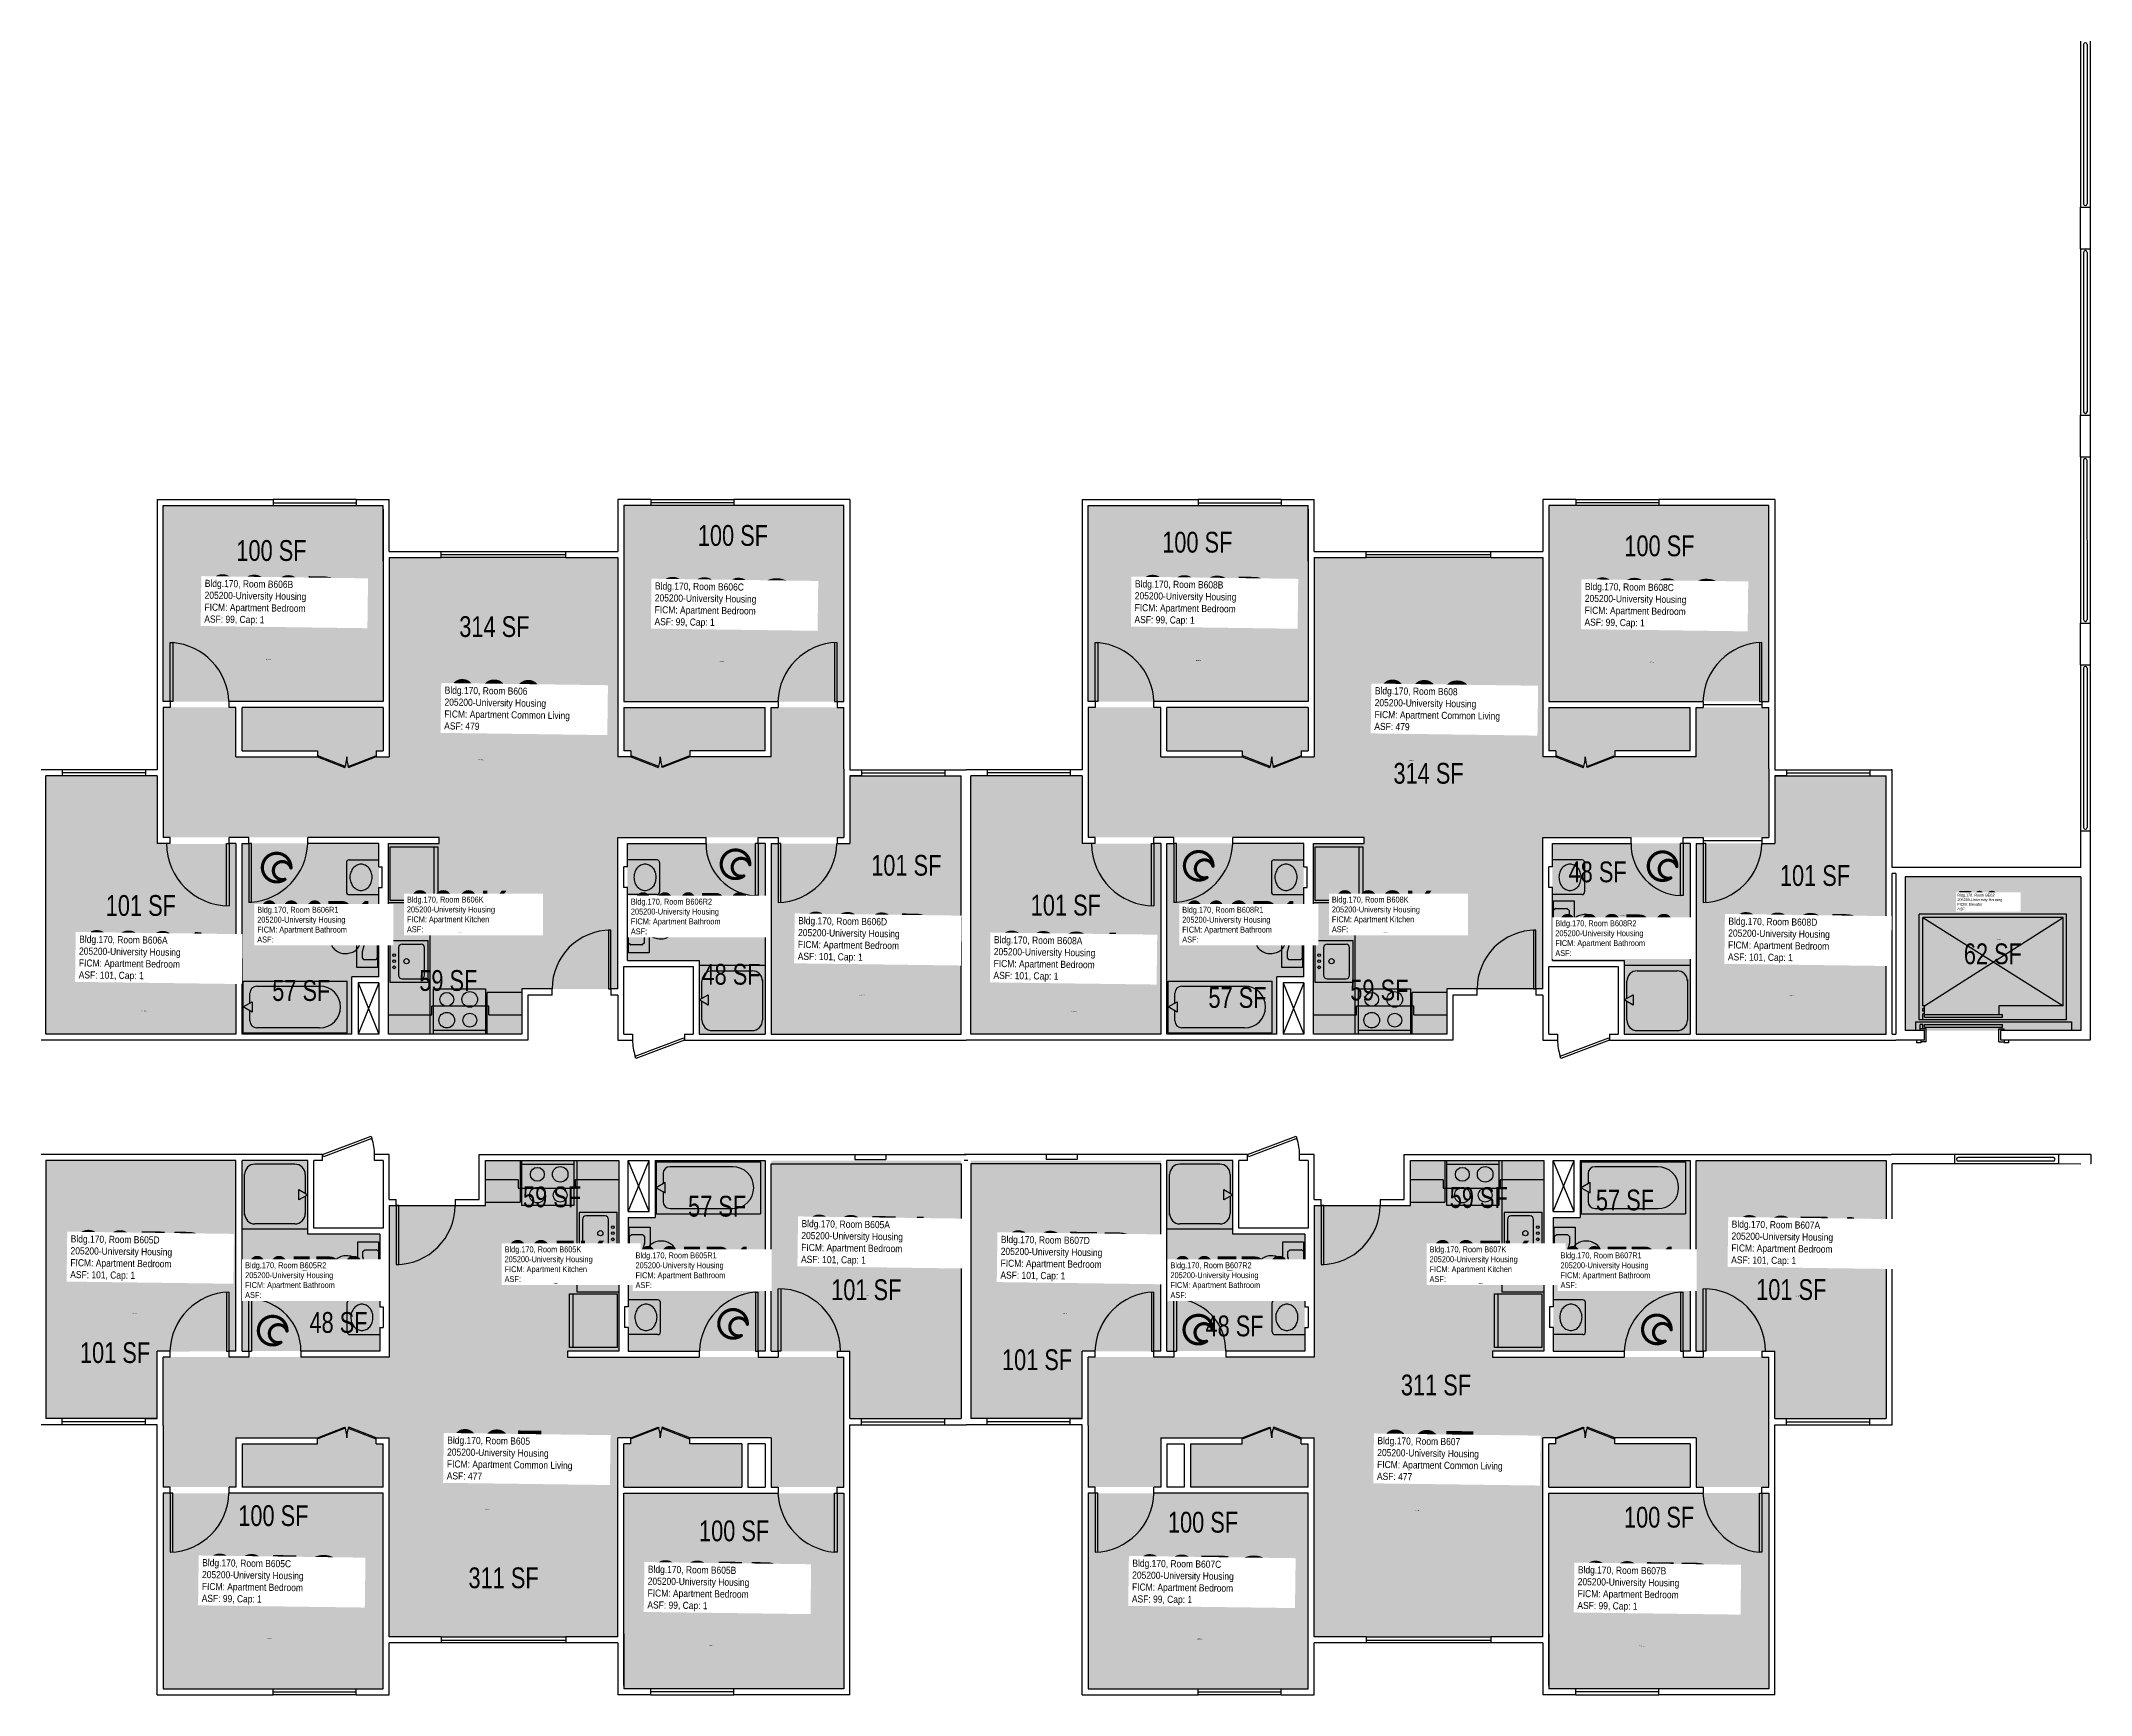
# Model space of a CAD drawing. Header units: inches. Extents: x -89 to 3167, y -84 to 1655.
# Drawn here: x 1476 to 2660, y -50 to 904 of the extents above; entities that cross this region are included whole.
import ezdxf
from ezdxf.enums import TextEntityAlignment as Align

# ---------------------------------------------------------------- set-up
doc = ezdxf.new("R2010")
doc.units = ezdxf.units.IN
doc.header["$LTSCALE"] = 10
doc.header["$MEASUREMENT"] = 0
doc.layers.get('0').update_dxf_attribs({"linetype": 'CONTINUOUS'})
for name, color, linetype in [('A-DOOR', 2, 'CONTINUOUS'), ('A-FLOR', 3, 'CONTINUOUS'), ('A-GLAZ', 1, 'CONTINUOUS'), ('A-IDEN-ICON', 4, 'CONTINUOUS'), ('A-IDEN-RNUM', 7, 'CONTINUOUS'), ('A-IDEN-SNUM', 4, 'CONTINUOUS'), ('A-IDEN-VNUM', 4, 'CONTINUOUS'), ('A-WALL', 5, 'CONTINUOUS'), ('AREA-TEXT', 3, 'CONTINUOUS'), ('Rooms-Category-Color', 7, 'CONTINUOUS'), ('Rooms-College-Color', 7, 'CONTINUOUS'), ('Rooms-Department-Color', 7, 'CONTINUOUS'), ('Rooms-Division-Color', 7, 'CONTINUOUS'), ('Rooms-Information', 7, 'CONTINUOUS')]:
    doc.layers.add(name, color=color, linetype=linetype)
doc.styles.add('CP_AREA', font='arial.ttf', dxfattribs={"height": 15})
doc.styles.add('CP_ROOMSNUMBER', font='arial.ttf', dxfattribs={"height": 1})
doc.styles.add('CP_ROOMVNUMBER', font='arial.ttf', dxfattribs={"width": 0.85, "height": 0.075})

msp = doc.modelspace()

# ---------------------------------------------------------------- texts
at = {"layer": 'A-IDEN-RNUM', "style": 'CP_ROOMSNUMBER'}
for s, rotation, p in [('0606-B0', 359.2, (1606.3, 547)), ('0606-C0', 359.24, (1868.3, 545.8)), ('0608-B0', 359.2, (2143.3, 546.7)), ('0608-C0', 359.24, (2405.2, 545.6)), ('0606-00', 359.2, (1729, 489.2)), ('0608-00', 359.2, (2266, 489)), ('0E62-00', 359.93, (2605.3, 385.3)), ('0606-A0', 359.24, (1534.5, 344.2)), ('0606-D0', 359.2, (1948.8, 353.5)), ('0608-A0', 359.24, (2071.4, 343.9)), ('0608-D0', 359.2, (2485.7, 353.2)), ('0605-A0', 359.24, (1951.5, 180)), ('0607-A0', 359.24, (2488.4, 179.7)), ('0605-D0', 359.2, (1528.8, 169.8)), ('0607-D0', 359.2, (2065.8, 169.5)), ('0605-00', 359.2, (1733.1, 56.3)), ('0607-00', 359.2, (2270.1, 56)), ('0605-C0', 359.24, (1606.9, -18)), ('0605-B0', 359.2, (1862.1, -22.2)), ('0607-C0', 359.24, (2143.9, -18.3)), ('0607-B0', 359.2, (2399.1, -22.4))]:
    msp.add_text(s, height=0.36, rotation=rotation, dxfattribs=at).set_placement(p)
for s, p in [('0606-R1', (1631.1, 398.7)), ('0606-R2', (1854.2, 399.3)), ('0608-R1', (2165.1, 398.7)), ('0608-R2', (2388.2, 399.3)), ('0606-K0', (1717.4, 389.6)), ('0608-K0', (2251.4, 389.6)), ('0605-R2', (1627.4, 194.5)), ('0605-R1', (1857.2, 191.6)), ('0607-R2', (2161.4, 194.5)), ('0607-R1', (2391.5, 189.5)), ('0605-K0', (1772.5, 186.9)), ('0607-K0', (2306.5, 186.9))]:
    msp.add_text(s, height=0.36, dxfattribs=at).set_placement(p)
at = {"layer": 'A-IDEN-SNUM', "style": 'CP_ROOMSNUMBER'}
for s, rotation, p in [('1700B606B0', 359.2, (1606.3, 547)), ('1700B606C0', 359.24, (1868.3, 545.8)), ('1700B608B0', 359.2, (2143.3, 546.7)), ('1700B608C0', 359.24, (2405.2, 545.6)), ('1700B60600', 359.2, (1729, 489.2)), ('1700B60800', 359.2, (2266, 489)), ('1700BE6200', 359.93, (2605.3, 385.3)), ('1700B606A0', 359.24, (1534.5, 344.2)), ('1700B606D0', 359.2, (1948.8, 353.5)), ('1700B608A0', 359.24, (2071.4, 343.9)), ('1700B608D0', 359.2, (2485.7, 353.2)), ('1700B605A0', 359.24, (1951.5, 180)), ('1700B607A0', 359.24, (2488.4, 179.7)), ('1700B605D0', 359.2, (1528.8, 169.8)), ('1700B607D0', 359.2, (2065.8, 169.5)), ('1700B60500', 359.2, (1733.1, 56.3)), ('1700B60700', 359.2, (2270.1, 56)), ('1700B605C0', 359.24, (1606.9, -18)), ('1700B605B0', 359.2, (1862.1, -22.2)), ('1700B607C0', 359.24, (2143.9, -18.3)), ('1700B607B0', 359.2, (2399.1, -22.4))]:
    msp.add_text(s, height=0.36, rotation=rotation, dxfattribs=at).set_placement(p)
for s, p in [('1700B606R1', (1631.1, 398.7)), ('1700B606R2', (1854.2, 399.3)), ('1700B608R1', (2165.1, 398.7)), ('1700B608R2', (2388.2, 399.3)), ('1700B606K0', (1717.4, 389.6)), ('1700B608K0', (2251.4, 389.6)), ('1700B605R2', (1627.4, 194.5)), ('1700B605R1', (1857.2, 191.6)), ('1700B607R2', (2161.4, 194.5)), ('1700B607R1', (2391.5, 189.5)), ('1700B605K0', (1772.5, 186.9)), ('1700B607K0', (2306.5, 186.9))]:
    msp.add_text(s, height=0.36, dxfattribs=at).set_placement(p)
at = {"layer": 'A-IDEN-VNUM', "style": 'CP_ROOMVNUMBER', "width": 0.85}
for s, height, rotation, p in [('606B', 28.8, 359.24, (1570.7, 567.4)), ('606C', 28.8, 359.24, (1830.6, 565.9)), ('608B', 28.8, 359.24, (2107.7, 567.1)), ('608C', 28.8, 359.24, (2367.5, 565.6)), ('606', 28.8, 359.24, (1709.2, 506.9)), ('608', 28.8, 359.24, (2246.2, 506.6)), ('E62', 11.14, 359.93, (2582.8, 402.5)), ('606A', 28.8, 359.244, (1498.2, 362)), ('606D', 28.8, 359.24, (1913.3, 372.7)), ('608A', 28.8, 359.244, (2026.3, 361.7)), ('608D', 28.8, 359.24, (2450.3, 372.4)), ('605A', 28.8, 359.244, (1915.2, 197.8)), ('607A', 28.8, 359.244, (2452.2, 197.5)), ('605D', 28.8, 359.24, (1493.3, 189)), ('607D', 28.8, 359.24, (2030.3, 188.7)), ('605', 28.8, 359.24, (1710.7, 74)), ('607', 28.8, 359.24, (2247.7, 73.7)), ('605C', 28.8, 359.24, (1569.2, 2.1)), ('605B', 28.8, 359.24, (1826.5, -1.7)), ('607C', 28.8, 359.24, (2106.2, 1.8)), ('607B', 28.8, 359.24, (2363.4, -2))]:
    msp.add_text(s, height=height, rotation=rotation, dxfattribs=at).set_placement(p)
at = {"layer": 'A-IDEN-VNUM', "style": 'CP_ROOMVNUMBER'}
for s, width, p in [('606R1', 0.7, (1601.3, 383.9, 0)), ('606K', 0.75, (1687.7, 389.8)), ('606R2', 0.7, (1817, 388.6)), ('608R1', 0.7, (2135.3, 383.9, 0)), ('608K', 0.75, (2221.7, 389.8)), ('608R2', 0.7, (2350.7, 376.1)), ('605R2', 0.7, (1594.3, 178.7)), ('605K', 0.75, (1744.1, 187.9, 0)), ('605R1', 0.7, (1819.7, 184.4)), ('607R2', 0.7, (2128.5, 178.7)), ('607K', 0.75, (2278.1, 187.9, 0)), ('607R1', 0.7, (2353.7, 184.4))]:
    msp.add_text(s, height=24, dxfattribs=dict(at, width=width)).set_placement(p)
at = {"layer": 'AREA-TEXT', "style": 'CP_AREA', "width": 0.75}
for s, p in [('100 SF', (1609.5, 610.2)), ('100 SF', (1875.9, 618.9)), ('100 SF', (2144, 615)), ('100 SF', (2410.8, 612.9)), ('314 SF', (1738.2, 566.3)), ('314 SF', (2277.5, 481.6)), ('101 SF', (1976, 428.5)), ('48 SF', (2375.1, 424.7)), ('101 SF', (2500.6, 422.6)), ('101 SF', (1534.1, 405.3)), ('101 SF', (2068.1, 405.5)), ('62 SF', (2603.3, 377.4)), ('59 SF', (1711.6, 362)), ('48 SF', (1875.1, 365.6)), ('57 SF', (1626.7, 356.2)), ('57 SF', (2167.2, 352.2)), ('59 SF', (2249.1, 356.5)), ('59 SF', (1771.5, 237.1)), ('57 SF', (1866.8, 231.7)), ('59 SF', (2306.5, 236.7)), ('57 SF', (2390.9, 235.3)), ('101 SF', (1952.9, 183.5)), ('101 SF', (2486.9, 183.6)), ('48 SF', (1648.2, 164.6)), ('48 SF', (2165.5, 162.6)), ('101 SF', (1519.2, 147.2)), ('101 SF', (2051.5, 143.1)), ('311 SF', (2281.8, 128.5)), ('100 SF', (1610.6, 53.1)), ('100 SF', (1876.6, 44.3)), ('100 SF', (2147.3, 49.3)), ('100 SF', (2410.6, 52.2)), ('311 SF', (1743.5, 17.2))]:
    msp.add_text(s, height=12, dxfattribs=at).set_placement(p, align=Align.MIDDLE_CENTER)

# ---------------------------------------------------------------- blocks, each defined once
blk = doc.blocks.new('CPBATH')
at = {"color": 0, "linetype": 'ByBlock', "const_width": 0.0127}
for points in [[(0.0571, 0.0168, 0.861492), (-0.0551, 0, 1)], [(-0.0551, 0, 0.726902), (0.0487, -0.0337, 1)], [(0.0571, 0.0168, 0.729002), (-0.0084, -0.0042, 1)], [(-0.0084, -0.0042, 0.609468), (0.0487, -0.0337, 1)]]:
    blk.add_lwpolyline(points, format="xyb", dxfattribs=at)
at = {"color": 0, "linetype": 'ByBlock', "const_width": 0.00637}
for points in [[(0.0544, 0.0152, 1), (0.0599, 0.0184, 1)], [(0.0459, -0.0353, 1), (0.0515, -0.0321, 1)]]:
    blk.add_lwpolyline(points, format="xyb", close=True, dxfattribs=at)

# ---------------------------------------------------------------- hatches: boundary and pattern name
at = {"layer": 'Rooms-Category-Color', "true_color": 0x728ef3}
for points in [[(1674, 522.9), (1547, 522.9), (1547, 635.9), (1674, 635.9)], [(1813, 522.9), (1940, 522.9), (1940, 635.9), (1813, 635.9)], [(2208, 523), (2081, 523), (2081, 636), (2208, 636)], [(2347, 523), (2474, 523.1), (2474, 636.1), (2347, 636)], [(1940, 519.6), (1940, 444.6), (1809.5, 444.6), (1809.5, 357.1), (1754, 357.1), (1754, 441.1), (1706.4, 441.1), (1706.4, 444.6), (1547, 444.6), (1547, 519.6), (1589, 519.6), (1589, 491.1), (1636, 491.1), (1636, 494.6), (1592.5, 494.6), (1592.5, 519.6), (1674, 519.6), (1674, 494.6), (1670, 494.6), (1670, 491.1), (1677.5, 491.1), (1677.5, 606.1), (1809.5, 606.1), (1809.5, 491.1), (1817, 491.1), (1817, 494.6), (1813, 494.6), (1813, 519.6), (1894.5, 519.6), (1894.5, 494.6), (1851, 494.6), (1851, 491.1), (1898, 491.1), (1898, 519.6)], [(2474, 519.6), (2474, 444.6), (2343.5, 444.6), (2343.5, 357.1), (2288, 357.1), (2288, 441.1), (2240.4, 441.1), (2240.4, 444.6), (2081, 444.6), (2081, 519.6), (2123, 519.6), (2123, 491.1), (2170, 491.1), (2170, 494.6), (2126.5, 494.6), (2126.5, 519.6), (2208, 519.6), (2208, 494.6), (2204, 494.6), (2204, 491.1), (2211.5, 491.1), (2211.5, 606.1), (2343.5, 606.1), (2343.5, 491.1), (2351, 491.1), (2351, 494.6), (2347, 494.6), (2347, 519.6), (2428.5, 519.6), (2428.5, 494.6), (2385, 494.6), (2385, 491.1), (2432, 491.1), (2432, 519.6)], [(1589, 330.9), (1479.3, 330.8), (1479.3, 479.8), (1543.5, 479.8), (1543.5, 440.8), (1589, 440.9)], [(1943.5, 479.9), (2007.8, 480), (2007.8, 331), (1898, 330.9), (1898, 440.9), (1943.5, 440.9)], [(2123, 331), (2013.3, 331), (2013.3, 480), (2077.5, 480), (2077.5, 441), (2123, 441)], [(2477.5, 480.1), (2541.8, 480.1), (2541.8, 331.1), (2432, 331.1), (2432, 441.1), (2477.5, 441.1)], [(1592.5, 441.1), (1671.5, 441.1), (1671.5, 364.1), (1656, 364.1), (1656, 331.1), (1592.5, 331.1), (1592.5, 441.1)], [(1677, 441.1), (1754, 441.1), (1754, 331.1), (1677, 331.1)], [(1894.5, 441.1), (1815, 441.1), (1815, 373.6), (1856.5, 373.6), (1856.5, 331.1), (1894.5, 331.1)], [(2126.5, 441.1), (2205.5, 441.1), (2205.5, 364.1), (2190, 364.1), (2190, 331.1), (2126.5, 331.1), (2126.5, 441.1)], [(2211, 441.1), (2288, 441.1), (2288, 331.1), (2211, 331.1)], [(2428.5, 441.1), (2349, 441.1), (2349, 373.6), (2390.5, 373.6), (2390.5, 331.1), (2428.5, 331.1)], [(1543.6, 108.8), (1479.3, 108.8), (1479.3, 257.8), (1589.1, 257.9), (1589.1, 147.9), (1543.6, 147.8)], [(1630.5, 258.1), (1630.5, 215.6), (1672, 215.6), (1672, 148.1), (1592.5, 148.1), (1592.5, 258.1)], [(1733, 258.1), (1810, 258.1), (1810, 148.1), (1733, 148.1)], [(1831, 258.1), (1894.5, 258.1), (1894.5, 148.1), (1815.5, 148.1), (1815.5, 225.1), (1831, 225.1)], [(1898.1, 257.9), (2007.8, 258), (2007.8, 109), (1943.6, 108.9), (1943.6, 147.9), (1898.1, 147.9)], [(2077.6, 109), (2013.3, 109), (2013.3, 258), (2123.1, 258), (2123.1, 148), (2077.6, 148)], [(2164.5, 258.1), (2164.5, 215.6), (2206, 215.6), (2206, 148.1), (2126.5, 148.1), (2126.5, 258.1)], [(2267, 258.1), (2344, 258.1), (2344, 148.1), (2267, 148.1)], [(2365, 258.1), (2428.5, 258.1), (2428.5, 148.1), (2349.5, 148.1), (2349.5, 225.1), (2365, 225.1)], [(2432.1, 258.1), (2541.8, 258.1), (2541.8, 109.1), (2477.6, 109.1), (2477.6, 148.1), (2432.1, 148.1)], [(1547, 69.6), (1547, 144.6), (1677.5, 144.6), (1677.5, 232.1), (1733, 232.1), (1733, 148.1), (1780.5, 148.1), (1780.5, 144.6), (1940, 144.6), (1940, 69.6), (1898, 69.6), (1898, 98.1), (1851, 98.1), (1851, 94.6), (1881, 94.6), (1881, 69.6), (1813, 69.6), (1813, 94.6), (1817, 94.6), (1817, 98.1), (1809.5, 98.1), (1809.5, -16.9), (1677.5, -16.9), (1677.5, 98.1), (1670, 98.1), (1670, 94.6), (1674, 94.6), (1674, 69.6), (1592.5, 69.6), (1592.5, 94.6), (1636, 94.6), (1636, 98.1), (1589, 98.1), (1589, 69.6)], [(2081, 69.6), (2081, 144.6), (2211.5, 144.6), (2211.5, 232.1), (2267, 232.1), (2267, 148.1), (2314.5, 148.1), (2314.5, 144.6), (2474, 144.6), (2474, 69.6), (2432, 69.6), (2432, 98.1), (2385, 98.1), (2385, 94.6), (2428.5, 94.6), (2428.5, 69.6), (2347, 69.6), (2347, 94.6), (2351, 94.6), (2351, 98.1), (2343.5, 98.1), (2343.5, -16.9), (2211.5, -16.9), (2211.5, 98.1), (2204, 98.1), (2204, 94.6), (2208, 94.6), (2208, 69.6), (2140, 69.6), (2140, 94.6), (2170, 94.6), (2170, 98.1), (2123, 98.1), (2123, 69.6)], [(1674.1, 65.9), (1547.1, 65.9), (1547.1, -47.1), (1674.1, -47.1)], [(1813.1, 65.9), (1940.1, 65.9), (1940.1, -47.1), (1813.1, -47.1)], [(2208.1, 66), (2081.1, 66), (2081.1, -47), (2208.1, -47)], [(2347.1, 66), (2474.1, 66.1), (2474.1, -46.9), (2347.1, -47)]]:
    msp.add_hatch(color=171, dxfattribs=at).paths.add_polyline_path(points)
at = {"layer": 'Rooms-Category-Color', "true_color": 0xadadad}
msp.add_hatch(color=253, dxfattribs=at).paths.add_polyline_path([(2552.7, 333.1), (2654, 333.1), (2654, 421.8), (2552.7, 421.8)])
at = {"layer": 'Rooms-College-Color', "true_color": 0xadadad}
for points in [[(1674, 522.9), (1547, 522.9), (1547, 635.9), (1674, 635.9)], [(1813, 522.9), (1940, 522.9), (1940, 635.9), (1813, 635.9)], [(2208, 523), (2081, 523), (2081, 636), (2208, 636)], [(2347, 523), (2474, 523.1), (2474, 636.1), (2347, 636)], [(1940, 519.6), (1940, 444.6), (1809.5, 444.6), (1809.5, 357.1), (1754, 357.1), (1754, 441.1), (1706.4, 441.1), (1706.4, 444.6), (1547, 444.6), (1547, 519.6), (1589, 519.6), (1589, 491.1), (1636, 491.1), (1636, 494.6), (1592.5, 494.6), (1592.5, 519.6), (1674, 519.6), (1674, 494.6), (1670, 494.6), (1670, 491.1), (1677.5, 491.1), (1677.5, 606.1), (1809.5, 606.1), (1809.5, 491.1), (1817, 491.1), (1817, 494.6), (1813, 494.6), (1813, 519.6), (1894.5, 519.6), (1894.5, 494.6), (1851, 494.6), (1851, 491.1), (1898, 491.1), (1898, 519.6)], [(2474, 519.6), (2474, 444.6), (2343.5, 444.6), (2343.5, 357.1), (2288, 357.1), (2288, 441.1), (2240.4, 441.1), (2240.4, 444.6), (2081, 444.6), (2081, 519.6), (2123, 519.6), (2123, 491.1), (2170, 491.1), (2170, 494.6), (2126.5, 494.6), (2126.5, 519.6), (2208, 519.6), (2208, 494.6), (2204, 494.6), (2204, 491.1), (2211.5, 491.1), (2211.5, 606.1), (2343.5, 606.1), (2343.5, 491.1), (2351, 491.1), (2351, 494.6), (2347, 494.6), (2347, 519.6), (2428.5, 519.6), (2428.5, 494.6), (2385, 494.6), (2385, 491.1), (2432, 491.1), (2432, 519.6)], [(1589, 330.9), (1479.3, 330.8), (1479.3, 479.8), (1543.5, 479.8), (1543.5, 440.8), (1589, 440.9)], [(1943.5, 479.9), (2007.8, 480), (2007.8, 331), (1898, 330.9), (1898, 440.9), (1943.5, 440.9)], [(2123, 331), (2013.3, 331), (2013.3, 480), (2077.5, 480), (2077.5, 441), (2123, 441)], [(2477.5, 480.1), (2541.8, 480.1), (2541.8, 331.1), (2432, 331.1), (2432, 441.1), (2477.5, 441.1)], [(1592.5, 441.1), (1671.5, 441.1), (1671.5, 364.1), (1656, 364.1), (1656, 331.1), (1592.5, 331.1), (1592.5, 441.1)], [(1677, 441.1), (1754, 441.1), (1754, 331.1), (1677, 331.1)], [(1894.5, 441.1), (1815, 441.1), (1815, 373.6), (1856.5, 373.6), (1856.5, 331.1), (1894.5, 331.1)], [(2126.5, 441.1), (2205.5, 441.1), (2205.5, 364.1), (2190, 364.1), (2190, 331.1), (2126.5, 331.1), (2126.5, 441.1)], [(2211, 441.1), (2288, 441.1), (2288, 331.1), (2211, 331.1)], [(2428.5, 441.1), (2349, 441.1), (2349, 373.6), (2390.5, 373.6), (2390.5, 331.1), (2428.5, 331.1)], [(2552.7, 333.1), (2654, 333.1), (2654, 421.8), (2552.7, 421.8)], [(1543.6, 108.8), (1479.3, 108.8), (1479.3, 257.8), (1589.1, 257.9), (1589.1, 147.9), (1543.6, 147.8)], [(1630.5, 258.1), (1630.5, 215.6), (1672, 215.6), (1672, 148.1), (1592.5, 148.1), (1592.5, 258.1)], [(1733, 258.1), (1810, 258.1), (1810, 148.1), (1733, 148.1)], [(1831, 258.1), (1894.5, 258.1), (1894.5, 148.1), (1815.5, 148.1), (1815.5, 225.1), (1831, 225.1)], [(1898.1, 257.9), (2007.8, 258), (2007.8, 109), (1943.6, 108.9), (1943.6, 147.9), (1898.1, 147.9)], [(2077.6, 109), (2013.3, 109), (2013.3, 258), (2123.1, 258), (2123.1, 148), (2077.6, 148)], [(2164.5, 258.1), (2164.5, 215.6), (2206, 215.6), (2206, 148.1), (2126.5, 148.1), (2126.5, 258.1)], [(2267, 258.1), (2344, 258.1), (2344, 148.1), (2267, 148.1)], [(2365, 258.1), (2428.5, 258.1), (2428.5, 148.1), (2349.5, 148.1), (2349.5, 225.1), (2365, 225.1)], [(2432.1, 258.1), (2541.8, 258.1), (2541.8, 109.1), (2477.6, 109.1), (2477.6, 148.1), (2432.1, 148.1)], [(1547, 69.6), (1547, 144.6), (1677.5, 144.6), (1677.5, 232.1), (1733, 232.1), (1733, 148.1), (1780.5, 148.1), (1780.5, 144.6), (1940, 144.6), (1940, 69.6), (1898, 69.6), (1898, 98.1), (1851, 98.1), (1851, 94.6), (1881, 94.6), (1881, 69.6), (1813, 69.6), (1813, 94.6), (1817, 94.6), (1817, 98.1), (1809.5, 98.1), (1809.5, -16.9), (1677.5, -16.9), (1677.5, 98.1), (1670, 98.1), (1670, 94.6), (1674, 94.6), (1674, 69.6), (1592.5, 69.6), (1592.5, 94.6), (1636, 94.6), (1636, 98.1), (1589, 98.1), (1589, 69.6)], [(2081, 69.6), (2081, 144.6), (2211.5, 144.6), (2211.5, 232.1), (2267, 232.1), (2267, 148.1), (2314.5, 148.1), (2314.5, 144.6), (2474, 144.6), (2474, 69.6), (2432, 69.6), (2432, 98.1), (2385, 98.1), (2385, 94.6), (2428.5, 94.6), (2428.5, 69.6), (2347, 69.6), (2347, 94.6), (2351, 94.6), (2351, 98.1), (2343.5, 98.1), (2343.5, -16.9), (2211.5, -16.9), (2211.5, 98.1), (2204, 98.1), (2204, 94.6), (2208, 94.6), (2208, 69.6), (2140, 69.6), (2140, 94.6), (2170, 94.6), (2170, 98.1), (2123, 98.1), (2123, 69.6)], [(1674.1, 65.9), (1547.1, 65.9), (1547.1, -47.1), (1674.1, -47.1)], [(1813.1, 65.9), (1940.1, 65.9), (1940.1, -47.1), (1813.1, -47.1)], [(2208.1, 66), (2081.1, 66), (2081.1, -47), (2208.1, -47)], [(2347.1, 66), (2474.1, 66.1), (2474.1, -46.9), (2347.1, -47)]]:
    msp.add_hatch(color=253, dxfattribs=at).paths.add_polyline_path(points)
at = {"layer": 'Rooms-Department-Color', "true_color": 0x604aed}
for points in [[(1674, 522.9), (1547, 522.9), (1547, 635.9), (1674, 635.9)], [(1813, 522.9), (1940, 522.9), (1940, 635.9), (1813, 635.9)], [(2208, 523), (2081, 523), (2081, 636), (2208, 636)], [(2347, 523), (2474, 523.1), (2474, 636.1), (2347, 636)], [(1940, 519.6), (1940, 444.6), (1809.5, 444.6), (1809.5, 357.1), (1754, 357.1), (1754, 441.1), (1706.4, 441.1), (1706.4, 444.6), (1547, 444.6), (1547, 519.6), (1589, 519.6), (1589, 491.1), (1636, 491.1), (1636, 494.6), (1592.5, 494.6), (1592.5, 519.6), (1674, 519.6), (1674, 494.6), (1670, 494.6), (1670, 491.1), (1677.5, 491.1), (1677.5, 606.1), (1809.5, 606.1), (1809.5, 491.1), (1817, 491.1), (1817, 494.6), (1813, 494.6), (1813, 519.6), (1894.5, 519.6), (1894.5, 494.6), (1851, 494.6), (1851, 491.1), (1898, 491.1), (1898, 519.6)], [(2474, 519.6), (2474, 444.6), (2343.5, 444.6), (2343.5, 357.1), (2288, 357.1), (2288, 441.1), (2240.4, 441.1), (2240.4, 444.6), (2081, 444.6), (2081, 519.6), (2123, 519.6), (2123, 491.1), (2170, 491.1), (2170, 494.6), (2126.5, 494.6), (2126.5, 519.6), (2208, 519.6), (2208, 494.6), (2204, 494.6), (2204, 491.1), (2211.5, 491.1), (2211.5, 606.1), (2343.5, 606.1), (2343.5, 491.1), (2351, 491.1), (2351, 494.6), (2347, 494.6), (2347, 519.6), (2428.5, 519.6), (2428.5, 494.6), (2385, 494.6), (2385, 491.1), (2432, 491.1), (2432, 519.6)], [(1589, 330.9), (1479.3, 330.8), (1479.3, 479.8), (1543.5, 479.8), (1543.5, 440.8), (1589, 440.9)], [(1943.5, 479.9), (2007.8, 480), (2007.8, 331), (1898, 330.9), (1898, 440.9), (1943.5, 440.9)], [(2123, 331), (2013.3, 331), (2013.3, 480), (2077.5, 480), (2077.5, 441), (2123, 441)], [(2477.5, 480.1), (2541.8, 480.1), (2541.8, 331.1), (2432, 331.1), (2432, 441.1), (2477.5, 441.1)], [(1592.5, 441.1), (1671.5, 441.1), (1671.5, 364.1), (1656, 364.1), (1656, 331.1), (1592.5, 331.1), (1592.5, 441.1)], [(1677, 441.1), (1754, 441.1), (1754, 331.1), (1677, 331.1)], [(1894.5, 441.1), (1815, 441.1), (1815, 373.6), (1856.5, 373.6), (1856.5, 331.1), (1894.5, 331.1)], [(2126.5, 441.1), (2205.5, 441.1), (2205.5, 364.1), (2190, 364.1), (2190, 331.1), (2126.5, 331.1), (2126.5, 441.1)], [(2211, 441.1), (2288, 441.1), (2288, 331.1), (2211, 331.1)], [(2428.5, 441.1), (2349, 441.1), (2349, 373.6), (2390.5, 373.6), (2390.5, 331.1), (2428.5, 331.1)], [(1543.6, 108.8), (1479.3, 108.8), (1479.3, 257.8), (1589.1, 257.9), (1589.1, 147.9), (1543.6, 147.8)], [(1630.5, 258.1), (1630.5, 215.6), (1672, 215.6), (1672, 148.1), (1592.5, 148.1), (1592.5, 258.1)], [(1733, 258.1), (1810, 258.1), (1810, 148.1), (1733, 148.1)], [(1831, 258.1), (1894.5, 258.1), (1894.5, 148.1), (1815.5, 148.1), (1815.5, 225.1), (1831, 225.1)], [(1898.1, 257.9), (2007.8, 258), (2007.8, 109), (1943.6, 108.9), (1943.6, 147.9), (1898.1, 147.9)], [(2077.6, 109), (2013.3, 109), (2013.3, 258), (2123.1, 258), (2123.1, 148), (2077.6, 148)], [(2164.5, 258.1), (2164.5, 215.6), (2206, 215.6), (2206, 148.1), (2126.5, 148.1), (2126.5, 258.1)], [(2267, 258.1), (2344, 258.1), (2344, 148.1), (2267, 148.1)], [(2365, 258.1), (2428.5, 258.1), (2428.5, 148.1), (2349.5, 148.1), (2349.5, 225.1), (2365, 225.1)], [(2432.1, 258.1), (2541.8, 258.1), (2541.8, 109.1), (2477.6, 109.1), (2477.6, 148.1), (2432.1, 148.1)], [(1547, 69.6), (1547, 144.6), (1677.5, 144.6), (1677.5, 232.1), (1733, 232.1), (1733, 148.1), (1780.5, 148.1), (1780.5, 144.6), (1940, 144.6), (1940, 69.6), (1898, 69.6), (1898, 98.1), (1851, 98.1), (1851, 94.6), (1881, 94.6), (1881, 69.6), (1813, 69.6), (1813, 94.6), (1817, 94.6), (1817, 98.1), (1809.5, 98.1), (1809.5, -16.9), (1677.5, -16.9), (1677.5, 98.1), (1670, 98.1), (1670, 94.6), (1674, 94.6), (1674, 69.6), (1592.5, 69.6), (1592.5, 94.6), (1636, 94.6), (1636, 98.1), (1589, 98.1), (1589, 69.6)], [(2081, 69.6), (2081, 144.6), (2211.5, 144.6), (2211.5, 232.1), (2267, 232.1), (2267, 148.1), (2314.5, 148.1), (2314.5, 144.6), (2474, 144.6), (2474, 69.6), (2432, 69.6), (2432, 98.1), (2385, 98.1), (2385, 94.6), (2428.5, 94.6), (2428.5, 69.6), (2347, 69.6), (2347, 94.6), (2351, 94.6), (2351, 98.1), (2343.5, 98.1), (2343.5, -16.9), (2211.5, -16.9), (2211.5, 98.1), (2204, 98.1), (2204, 94.6), (2208, 94.6), (2208, 69.6), (2140, 69.6), (2140, 94.6), (2170, 94.6), (2170, 98.1), (2123, 98.1), (2123, 69.6)], [(1674.1, 65.9), (1547.1, 65.9), (1547.1, -47.1), (1674.1, -47.1)], [(1813.1, 65.9), (1940.1, 65.9), (1940.1, -47.1), (1813.1, -47.1)], [(2208.1, 66), (2081.1, 66), (2081.1, -47), (2208.1, -47)], [(2347.1, 66), (2474.1, 66.1), (2474.1, -46.9), (2347.1, -47)]]:
    msp.add_hatch(color=173, dxfattribs=at).paths.add_polyline_path(points)
at = {"layer": 'Rooms-Department-Color', "true_color": 0xacacac}
msp.add_hatch(color=253, dxfattribs=at).paths.add_polyline_path([(2552.7, 333.1), (2654, 333.1), (2654, 421.8), (2552.7, 421.8)])
at = {"layer": 'Rooms-Division-Color', "true_color": 0x604aed}
for points in [[(1674, 522.9), (1547, 522.9), (1547, 635.9), (1674, 635.9)], [(1813, 522.9), (1940, 522.9), (1940, 635.9), (1813, 635.9)], [(2208, 523), (2081, 523), (2081, 636), (2208, 636)], [(2347, 523), (2474, 523.1), (2474, 636.1), (2347, 636)], [(1940, 519.6), (1940, 444.6), (1809.5, 444.6), (1809.5, 357.1), (1754, 357.1), (1754, 441.1), (1706.4, 441.1), (1706.4, 444.6), (1547, 444.6), (1547, 519.6), (1589, 519.6), (1589, 491.1), (1636, 491.1), (1636, 494.6), (1592.5, 494.6), (1592.5, 519.6), (1674, 519.6), (1674, 494.6), (1670, 494.6), (1670, 491.1), (1677.5, 491.1), (1677.5, 606.1), (1809.5, 606.1), (1809.5, 491.1), (1817, 491.1), (1817, 494.6), (1813, 494.6), (1813, 519.6), (1894.5, 519.6), (1894.5, 494.6), (1851, 494.6), (1851, 491.1), (1898, 491.1), (1898, 519.6)], [(2474, 519.6), (2474, 444.6), (2343.5, 444.6), (2343.5, 357.1), (2288, 357.1), (2288, 441.1), (2240.4, 441.1), (2240.4, 444.6), (2081, 444.6), (2081, 519.6), (2123, 519.6), (2123, 491.1), (2170, 491.1), (2170, 494.6), (2126.5, 494.6), (2126.5, 519.6), (2208, 519.6), (2208, 494.6), (2204, 494.6), (2204, 491.1), (2211.5, 491.1), (2211.5, 606.1), (2343.5, 606.1), (2343.5, 491.1), (2351, 491.1), (2351, 494.6), (2347, 494.6), (2347, 519.6), (2428.5, 519.6), (2428.5, 494.6), (2385, 494.6), (2385, 491.1), (2432, 491.1), (2432, 519.6)], [(1589, 330.9), (1479.3, 330.8), (1479.3, 479.8), (1543.5, 479.8), (1543.5, 440.8), (1589, 440.9)], [(1943.5, 479.9), (2007.8, 480), (2007.8, 331), (1898, 330.9), (1898, 440.9), (1943.5, 440.9)], [(2123, 331), (2013.3, 331), (2013.3, 480), (2077.5, 480), (2077.5, 441), (2123, 441)], [(2477.5, 480.1), (2541.8, 480.1), (2541.8, 331.1), (2432, 331.1), (2432, 441.1), (2477.5, 441.1)], [(1592.5, 441.1), (1671.5, 441.1), (1671.5, 364.1), (1656, 364.1), (1656, 331.1), (1592.5, 331.1), (1592.5, 441.1)], [(1677, 441.1), (1754, 441.1), (1754, 331.1), (1677, 331.1)], [(1894.5, 441.1), (1815, 441.1), (1815, 373.6), (1856.5, 373.6), (1856.5, 331.1), (1894.5, 331.1)], [(2126.5, 441.1), (2205.5, 441.1), (2205.5, 364.1), (2190, 364.1), (2190, 331.1), (2126.5, 331.1), (2126.5, 441.1)], [(2211, 441.1), (2288, 441.1), (2288, 331.1), (2211, 331.1)], [(2428.5, 441.1), (2349, 441.1), (2349, 373.6), (2390.5, 373.6), (2390.5, 331.1), (2428.5, 331.1)], [(1543.6, 108.8), (1479.3, 108.8), (1479.3, 257.8), (1589.1, 257.9), (1589.1, 147.9), (1543.6, 147.8)], [(1630.5, 258.1), (1630.5, 215.6), (1672, 215.6), (1672, 148.1), (1592.5, 148.1), (1592.5, 258.1)], [(1733, 258.1), (1810, 258.1), (1810, 148.1), (1733, 148.1)], [(1831, 258.1), (1894.5, 258.1), (1894.5, 148.1), (1815.5, 148.1), (1815.5, 225.1), (1831, 225.1)], [(1898.1, 257.9), (2007.8, 258), (2007.8, 109), (1943.6, 108.9), (1943.6, 147.9), (1898.1, 147.9)], [(2077.6, 109), (2013.3, 109), (2013.3, 258), (2123.1, 258), (2123.1, 148), (2077.6, 148)], [(2164.5, 258.1), (2164.5, 215.6), (2206, 215.6), (2206, 148.1), (2126.5, 148.1), (2126.5, 258.1)], [(2267, 258.1), (2344, 258.1), (2344, 148.1), (2267, 148.1)], [(2365, 258.1), (2428.5, 258.1), (2428.5, 148.1), (2349.5, 148.1), (2349.5, 225.1), (2365, 225.1)], [(2432.1, 258.1), (2541.8, 258.1), (2541.8, 109.1), (2477.6, 109.1), (2477.6, 148.1), (2432.1, 148.1)], [(1547, 69.6), (1547, 144.6), (1677.5, 144.6), (1677.5, 232.1), (1733, 232.1), (1733, 148.1), (1780.5, 148.1), (1780.5, 144.6), (1940, 144.6), (1940, 69.6), (1898, 69.6), (1898, 98.1), (1851, 98.1), (1851, 94.6), (1881, 94.6), (1881, 69.6), (1813, 69.6), (1813, 94.6), (1817, 94.6), (1817, 98.1), (1809.5, 98.1), (1809.5, -16.9), (1677.5, -16.9), (1677.5, 98.1), (1670, 98.1), (1670, 94.6), (1674, 94.6), (1674, 69.6), (1592.5, 69.6), (1592.5, 94.6), (1636, 94.6), (1636, 98.1), (1589, 98.1), (1589, 69.6)], [(2081, 69.6), (2081, 144.6), (2211.5, 144.6), (2211.5, 232.1), (2267, 232.1), (2267, 148.1), (2314.5, 148.1), (2314.5, 144.6), (2474, 144.6), (2474, 69.6), (2432, 69.6), (2432, 98.1), (2385, 98.1), (2385, 94.6), (2428.5, 94.6), (2428.5, 69.6), (2347, 69.6), (2347, 94.6), (2351, 94.6), (2351, 98.1), (2343.5, 98.1), (2343.5, -16.9), (2211.5, -16.9), (2211.5, 98.1), (2204, 98.1), (2204, 94.6), (2208, 94.6), (2208, 69.6), (2140, 69.6), (2140, 94.6), (2170, 94.6), (2170, 98.1), (2123, 98.1), (2123, 69.6)], [(1674.1, 65.9), (1547.1, 65.9), (1547.1, -47.1), (1674.1, -47.1)], [(1813.1, 65.9), (1940.1, 65.9), (1940.1, -47.1), (1813.1, -47.1)], [(2208.1, 66), (2081.1, 66), (2081.1, -47), (2208.1, -47)], [(2347.1, 66), (2474.1, 66.1), (2474.1, -46.9), (2347.1, -47)]]:
    msp.add_hatch(color=173, dxfattribs=at).paths.add_polyline_path(points)
at = {"layer": 'Rooms-Division-Color', "true_color": 0xadadad}
msp.add_hatch(color=253, dxfattribs=at).paths.add_polyline_path([(2552.7, 333.1), (2654, 333.1), (2654, 421.8), (2552.7, 421.8)])

# ---------------------------------------------------------------- linework, layer by layer
for p, q in [((1678, 408.1), (1678, 439.1)), ((1678, 439.1), (1705.5, 439.1)), ((1703.2, 439.1), (1703.2, 408.1)), ((1705.5, 439.1), (1705.5, 408.1)), ((2212, 408.1), (2212, 439.1)), ((2212, 439.1), (2239.5, 439.1)), ((2237.2, 439.1), (2237.2, 408.1)), ((2239.5, 439.1), (2239.5, 408.1)), ((1652.8, 430.1), (1652.8, 413.1)), ((1654.3, 431.6), (1671.5, 431.6)), ((1832.1, 431.6), (1815, 431.6)), ((1833.6, 430.1), (1833.6, 413.1)), ((2186.8, 430.1), (2186.8, 413.1)), ((2188.3, 431.6), (2205.5, 431.6)), ((2366.1, 431.6), (2349, 431.6)), ((2367.6, 430.1), (2367.6, 413.1)), ((1654.3, 411.6), (1671.5, 411.6)), ((1677, 407.1), (1701, 407.1)), ((1705.5, 408.1), (1678, 408.1)), ((1701, 407.1), (1701, 331.1)), ((1832.1, 411.6), (1815, 411.6)), ((1815.6, 378), (1815.6, 408)), ((1815.6, 408), (1827.6, 408)), ((1815.6, 383.6), (1815.6, 402.4)), ((1815.7, 402.7), (1816.5, 403.4)), ((1816.8, 403.6), (1823.6, 403.6)), ((1823.6, 403.6), (1824.5, 402.7)), ((1824.6, 402.4), (1824.6, 399.1)), ((1827.6, 408), (1827.6, 378)), ((2188.3, 411.6), (2205.5, 411.6)), ((2211, 407.1), (2235, 407.1)), ((2239.5, 408.1), (2212, 408.1)), ((2235, 407.1), (2235, 331.1)), ((2366.1, 411.6), (2349, 411.6)), ((2349.6, 378), (2349.6, 408)), ((2349.6, 408), (2361.6, 408)), ((2349.6, 383.6), (2349.6, 402.4)), ((2349.7, 402.7), (2350.5, 403.4)), ((2350.8, 403.6), (2357.6, 403.6)), ((2357.6, 403.6), (2358.5, 402.7)), ((2358.6, 402.4), (2358.6, 399.1)), ((2361.6, 408), (2361.6, 378)), ((1658.8, 369.5), (1658.8, 399.5)), ((1658.8, 399.5), (1670.8, 399.5)), ((1661.8, 393.9), (1661.8, 390.6)), ((1661.8, 390.6), (1662.8, 387.1)), ((1662.8, 395.1), (1662, 394.2)), ((1669.8, 395.1), (1662.8, 395.1)), ((1670.7, 394.2), (1669.8, 395.1)), ((1670.8, 399.5), (1670.8, 369.5)), ((1670.8, 375.1), (1670.8, 393.9)), ((1824.6, 399), (1823.6, 395.6)), ((1823.6, 395.5), (1823.6, 390.6)), ((2192.8, 369.5), (2192.8, 399.5)), ((2192.8, 399.5), (2204.8, 399.5)), ((2195.8, 393.9), (2195.8, 390.6)), ((2195.8, 390.6), (2196.8, 387.1)), ((2196.8, 395.1), (2196, 394.2)), ((2203.8, 395.1), (2196.8, 395.1)), ((2204.7, 394.2), (2203.8, 395.1)), ((2204.8, 399.5), (2204.8, 369.5)), ((2204.8, 375.1), (2204.8, 393.9)), ((2358.6, 399), (2357.6, 395.6)), ((2357.6, 395.5), (2357.6, 390.6)), ((1662.8, 382), (1661.8, 378.6)), ((1662.8, 387), (1662.8, 382.1)), ((1677.9, 385), (1699.9, 385)), ((1677.9, 385), (1677.9, 361)), ((1682.9, 381), (1682.9, 365)), ((1684.9, 383), (1695.9, 383)), ((1697.9, 365), (1697.9, 381)), ((1699.9, 361), (1699.9, 385)), ((1816.5, 382.7), (1815.6, 383.6)), ((1823.4, 382.6), (1816.8, 382.6)), ((1823.6, 390.5), (1824.6, 387.1)), ((1824.6, 383.6), (1823.7, 382.7)), ((1824.6, 387), (1824.6, 383.6)), ((2196.8, 382), (2195.8, 378.6)), ((2196.8, 387), (2196.8, 382.1)), ((2211.9, 385), (2233.9, 385)), ((2211.9, 385), (2211.9, 361)), ((2216.9, 381), (2216.9, 365)), ((2218.9, 383), (2229.9, 383)), ((2231.9, 365), (2231.9, 381)), ((2233.9, 361), (2233.9, 385)), ((2350.5, 382.7), (2349.6, 383.6)), ((2357.4, 382.6), (2350.8, 382.6)), ((2357.6, 390.5), (2358.6, 387.1)), ((2358.6, 383.6), (2357.7, 382.7)), ((2358.6, 387), (2358.6, 383.6)), ((1670.8, 369.5), (1658.8, 369.5)), ((1661.8, 378.6), (1661.8, 375.1)), ((1661.8, 375.1), (1662.7, 374.2)), ((1663, 374.1), (1669.7, 374.1)), ((1670, 374.2), (1670.8, 375.1)), ((1827.6, 378), (1815.6, 378)), ((1894.5, 370.6), (1856.5, 370.6)), ((1864, 367.6), (1887, 367.6)), ((2204.8, 369.5), (2192.8, 369.5)), ((2195.8, 378.6), (2195.8, 375.1)), ((2195.8, 375.1), (2196.7, 374.2)), ((2197, 374.1), (2203.7, 374.1)), ((2204, 374.2), (2204.8, 375.1)), ((2361.6, 378), (2349.6, 378)), ((2428.5, 370.6), (2390.5, 370.6)), ((2398, 367.6), (2421, 367.6)), ((1593.1, 331.7), (1593.1, 361.7)), ((1593.1, 361.7), (1653.3, 361.7)), ((1601.1, 358.7), (1637.3, 358.7)), ((1653.3, 331.7), (1653.3, 361.7)), ((1677.9, 361), (1699.9, 361)), ((1684.9, 363), (1695.9, 363)), ((1703, 331.1), (1703, 357.1)), ((1703, 357.1), (1733, 357.1)), ((1733, 357.1), (1733, 331.1)), ((1754, 355.1), (1734, 355.1)), ((1734, 331.1), (1734, 355.1)), ((1858, 351.7), (1858, 361.6)), ((1893, 362.6), (1893, 339.1)), ((2127.1, 331.7), (2127.1, 361.7)), ((2127.1, 361.7), (2187.3, 361.7)), ((2135.1, 358.7), (2171.3, 358.7)), ((2187.3, 331.7), (2187.3, 361.7)), ((2211.9, 361), (2233.9, 361)), ((2218.9, 363), (2229.9, 363)), ((2237, 331.1), (2237, 357.1)), ((2237, 357.1), (2267, 357.1)), ((2267, 357.1), (2267, 331.1)), ((2288, 355.1), (2268, 355.1)), ((2268, 331.1), (2268, 355.1)), ((2392, 351.7), (2392, 361.6)), ((2427, 362.6), (2427, 339.1)), ((1593.1, 346.7), (1598.3, 349.7)), ((1598.3, 343.7), (1593.1, 346.7)), ((1597.1, 349), (1597.1, 354.7)), ((1597.1, 338.7), (1597.1, 344.4)), ((1598.3, 349.7), (1598.3, 343.7)), ((1735, 347.1), (1702, 347.1)), ((1702, 342.1), (1702, 347.1)), ((1735, 342.1), (1735, 347.1)), ((1856.5, 350.8), (1861.7, 353.8)), ((1861.7, 347.8), (1856.5, 350.8)), ((1858, 339.1), (1858, 350)), ((1861.7, 353.8), (1861.7, 347.8)), ((2127.1, 346.7), (2132.3, 349.7)), ((2132.3, 343.7), (2127.1, 346.7)), ((2131.1, 349), (2131.1, 354.7)), ((2131.1, 338.7), (2131.1, 344.4)), ((2132.3, 349.7), (2132.3, 343.7)), ((2269, 347.1), (2236, 347.1)), ((2236, 342.1), (2236, 347.1)), ((2269, 342.1), (2269, 347.1)), ((2390.5, 350.8), (2395.7, 353.8)), ((2395.7, 347.8), (2390.5, 350.8)), ((2392, 339.1), (2392, 350)), ((2395.7, 353.8), (2395.7, 347.8)), ((1593.1, 331.7), (1653.3, 331.7)), ((1637.3, 334.6), (1601.1, 334.6)), ((1677, 342.1), (1702, 342.1)), ((1733, 333.1), (1703, 333.1)), ((1735, 342.1), (1754, 342.1)), ((1864, 333.1), (1887, 333.1)), ((2127.1, 331.7), (2187.3, 331.7)), ((2171.3, 334.6), (2135.1, 334.6)), ((2211, 342.1), (2236, 342.1)), ((2267, 333.1), (2237, 333.1)), ((2269, 342.1), (2288, 342.1)), ((2398, 333.1), (2421, 333.1)), ((1594, 226.5), (1594, 250)), ((1623, 256), (1600, 256)), ((1629, 250), (1629, 239.1)), ((1753, 258.1), (1753, 234.1)), ((1754, 232.1), (1754, 258.1)), ((1754, 256), (1784, 256)), ((1784, 258.1), (1784, 232.1)), ((1786, 182.1), (1786, 258.1)), ((1831.6, 257.4), (1831.6, 227.4)), ((1831.6, 257.4), (1891.8, 257.4)), ((1835.6, 250.5), (1835.6, 244.8)), ((1875.8, 254.5), (1839.6, 254.5)), ((1891.8, 257.4), (1891.8, 227.4)), ((2128, 226.5), (2128, 250)), ((2157, 256), (2134, 256)), ((2163, 250), (2163, 239.1)), ((2287, 258.1), (2287, 234.1)), ((2288, 232.1), (2288, 258.1)), ((2288, 256), (2318, 256)), ((2318, 258.1), (2318, 232.1)), ((2320, 182.1), (2320, 258.1)), ((2365.6, 257.4), (2365.6, 227.4)), ((2365.6, 257.4), (2425.8, 257.4)), ((2369.6, 250.5), (2369.6, 244.8)), ((2409.8, 254.5), (2373.6, 254.5)), ((2425.8, 257.4), (2425.8, 227.4)), ((1625.3, 235.3), (1625.3, 241.3)), ((1625.3, 241.3), (1630.5, 238.3)), ((1630.5, 238.3), (1625.3, 235.3)), ((1629, 237.4), (1629, 227.5)), ((1752, 247), (1733, 247)), ((1752, 247), (1752, 242.1)), ((1752, 242.1), (1784.9, 242.1)), ((1810, 247), (1784.9, 247)), ((1784.9, 247), (1784.9, 242.1)), ((1836.8, 245.4), (1831.6, 242.4)), ((1831.6, 242.4), (1836.8, 239.4)), ((1835.6, 240.1), (1835.6, 234.4)), ((1836.8, 239.4), (1836.8, 245.4)), ((2159.3, 235.3), (2159.3, 241.3)), ((2159.3, 241.3), (2164.5, 238.3)), ((2164.5, 238.3), (2159.3, 235.3)), ((2163, 237.4), (2163, 227.5)), ((2286, 247), (2267, 247)), ((2286, 247), (2286, 242.1)), ((2286, 242.1), (2318.9, 242.1)), ((2344, 247), (2318.9, 247)), ((2318.9, 247), (2318.9, 242.1)), ((2370.8, 245.4), (2365.6, 242.4)), ((2365.6, 242.4), (2370.8, 239.4)), ((2369.6, 240.1), (2369.6, 234.4)), ((2370.8, 239.4), (2370.8, 245.4)), ((1733, 234.1), (1753, 234.1)), ((1784, 232.1), (1754, 232.1)), ((1787.1, 228.1), (1787.1, 204.1)), ((1809.1, 228.1), (1787.1, 228.1)), ((1802.1, 226.1), (1791.1, 226.1)), ((1809.1, 204.1), (1809.1, 228.1)), ((1831.6, 227.4), (1891.8, 227.4)), ((1839.6, 230.4), (1875.8, 230.4)), ((2267, 234.1), (2287, 234.1)), ((2318, 232.1), (2288, 232.1)), ((2321.1, 228.1), (2321.1, 204.1)), ((2343.1, 228.1), (2321.1, 228.1)), ((2336.1, 226.1), (2325.1, 226.1)), ((2343.1, 204.1), (2343.1, 228.1)), ((2365.6, 227.4), (2425.8, 227.4)), ((2373.6, 230.4), (2409.8, 230.4)), ((1592.5, 218.6), (1630.5, 218.6)), ((1623, 221.5), (1600, 221.5)), ((1789.1, 224.1), (1789.1, 208.1)), ((1804.1, 208.1), (1804.1, 224.1)), ((1816.1, 219.6), (1828.1, 219.6)), ((1816.1, 189.6), (1816.1, 219.6)), ((1817, 214.9), (1816.1, 214.1)), ((1816.1, 214.1), (1816.1, 195.2)), ((1823.9, 215.1), (1817.3, 215.1)), ((1825.1, 214.1), (1824.2, 214.9)), ((1825.1, 210.6), (1825.1, 214.1)), ((1828.1, 219.6), (1828.1, 189.6)), ((2126.5, 218.6), (2164.5, 218.6)), ((2157, 221.5), (2134, 221.5)), ((2323.1, 224.1), (2323.1, 208.1)), ((2338.1, 208.1), (2338.1, 224.1)), ((2350.1, 219.6), (2362.1, 219.6)), ((2350.1, 189.6), (2350.1, 219.6)), ((2351, 214.9), (2350.1, 214.1)), ((2350.1, 214.1), (2350.1, 195.2)), ((2357.9, 215.1), (2351.3, 215.1)), ((2359.1, 214.1), (2358.2, 214.9)), ((2359.1, 210.6), (2359.1, 214.1)), ((2362.1, 219.6), (2362.1, 189.6)), ((1659.3, 211.1), (1671.3, 211.1)), ((1659.3, 181.1), (1659.3, 211.1)), ((1662.3, 205.6), (1663.2, 206.4)), ((1662.3, 202.1), (1662.3, 205.6)), ((1663.3, 198.6), (1662.4, 202)), ((1663.5, 206.6), (1670.2, 206.6)), ((1670.5, 206.4), (1671.3, 205.6)), ((1671.3, 211.1), (1671.3, 181.1)), ((1671.3, 205.6), (1671.3, 186.7)), ((1809.1, 204.1), (1787.1, 204.1)), ((1802.1, 206.1), (1791.1, 206.1)), ((1824.1, 207.1), (1825.1, 210.6)), ((1824.1, 202.1), (1824.1, 207)), ((1825.1, 198.6), (1824.1, 202)), ((2193.3, 211.1), (2205.3, 211.1)), ((2193.3, 181.1), (2193.3, 211.1)), ((2196.3, 205.6), (2197.2, 206.4)), ((2196.3, 202.1), (2196.3, 205.6)), ((2197.3, 198.6), (2196.4, 202)), ((2197.5, 206.6), (2204.2, 206.6)), ((2204.5, 206.4), (2205.3, 205.6)), ((2205.3, 211.1), (2205.3, 181.1)), ((2205.3, 205.6), (2205.3, 186.7)), ((2343.1, 204.1), (2321.1, 204.1)), ((2336.1, 206.1), (2325.1, 206.1)), ((2358.1, 207.1), (2359.1, 210.6)), ((2358.1, 202.1), (2358.1, 207)), ((2359.1, 198.6), (2358.1, 202)), ((1662.3, 186.7), (1662.3, 190)), ((1662.4, 190.1), (1663.3, 193.5)), ((1663.3, 193.6), (1663.3, 198.5)), ((1828.1, 189.6), (1816.1, 189.6)), ((1816.2, 194.9), (1817.1, 194.1)), ((1817.1, 194.1), (1824.1, 194.1)), ((1824.1, 194.1), (1825, 194.9)), ((1825.1, 195.2), (1825.1, 198.6)), ((2196.3, 186.7), (2196.3, 190)), ((2196.4, 190.1), (2197.3, 193.5)), ((2197.3, 193.6), (2197.3, 198.5)), ((2362.1, 189.6), (2350.1, 189.6)), ((2350.2, 194.9), (2351.1, 194.1)), ((2351.1, 194.1), (2358.1, 194.1)), ((2358.1, 194.1), (2359, 194.9)), ((2359.1, 195.2), (2359.1, 198.6)), ((1654.8, 177.6), (1672, 177.6)), ((1671.3, 181.1), (1659.3, 181.1)), ((1663.3, 185.6), (1662.5, 186.4)), ((1670.2, 185.6), (1663.3, 185.6)), ((1671.2, 186.4), (1670.5, 185.7)), ((1781.5, 150.1), (1781.5, 181.1)), ((1781.5, 181.1), (1809, 181.1)), ((1783.7, 150.1), (1783.7, 181.1)), ((1810, 182.1), (1786, 182.1)), ((1809, 181.1), (1809, 150.1)), ((1832.6, 177.6), (1815.4, 177.6)), ((2188.8, 177.6), (2206, 177.6)), ((2205.3, 181.1), (2193.3, 181.1)), ((2197.3, 185.6), (2196.5, 186.4)), ((2204.2, 185.6), (2197.3, 185.6)), ((2205.2, 186.4), (2204.5, 185.7)), ((2315.5, 150.1), (2315.5, 181.1)), ((2315.5, 181.1), (2343, 181.1)), ((2317.7, 150.1), (2317.7, 181.1)), ((2344, 182.1), (2320, 182.1)), ((2343, 181.1), (2343, 150.1)), ((2366.6, 177.6), (2349.4, 177.6)), ((1653.3, 159.1), (1653.3, 176.1)), ((1834.1, 159.1), (1834.1, 176.1)), ((2187.3, 159.1), (2187.3, 176.1)), ((2368.1, 159.1), (2368.1, 176.1)), ((1654.8, 157.6), (1672, 157.6)), ((1832.6, 157.6), (1815.4, 157.6)), ((2188.8, 157.6), (2206, 157.6)), ((2366.6, 157.6), (2349.4, 157.6)), ((1809, 150.1), (1781.5, 150.1)), ((2343, 150.1), (2315.5, 150.1))]:
    msp.add_line(p, q)
for centre, radius in [((1680.4, 376.6), 0.791), ((1680.4, 373.1), 0.791), ((1680.4, 369.6), 0.791), ((1687.5, 373.1), 1.5), ((2214.4, 376.6), 0.791), ((2214.4, 373.1), 0.791), ((2214.4, 369.6), 0.791), ((2221.5, 373.1), 1.5), ((1710.7, 351.1), 4), ((1724, 351.1), 4.5), ((2244.7, 351.1), 4), ((2258, 351.1), 4.5), ((1710.7, 339.1), 4.5), ((2244.7, 339.1), 4.5), ((1724, 339.1), 4), ((2258, 339.1), 4), ((1763, 250.1), 4), ((1776.2, 250.1), 4.5), ((2297, 250.1), 4), ((2310.2, 250.1), 4.5), ((1763, 238.1), 4.5), ((1776.2, 238.1), 4), ((2297, 238.1), 4.5), ((2310.2, 238.1), 4), ((1799.4, 216.1), 1.5), ((1806.6, 219.6), 0.791), ((1806.6, 216.1), 0.791), ((1806.6, 212.6), 0.791), ((2333.4, 216.1), 1.5), ((2340.6, 219.6), 0.791), ((2340.6, 216.1), 0.791), ((2340.6, 212.6), 0.791)]:
    msp.add_circle(centre, radius)
for centre, radius, start, end in [((1654.3, 430.1), 1.5, 90, 180), ((1662.6, 422), 7.65, 139.8991, 160.7706), ((1661.8, 422.7), 6.59, 116.1916, 139.8991), ((1661.2, 423.7), 5.42, 90, 116.1916), ((1661.2, 423.7), 5.42, 63.8084, 90), ((1660.7, 422.7), 6.59, 40.1009, 63.8084), ((1659.9, 422), 7.65, 19.2294, 40.1009), ((1826.5, 422), 7.65, 139.8991, 160.7706), ((1825.7, 422.7), 6.59, 116.1916, 139.8991), ((1825.2, 423.7), 5.42, 90, 116.1916), ((1825.2, 423.7), 5.42, 63.8084, 90), ((1824.7, 422.7), 6.59, 40.1009, 63.8084), ((1823.9, 422), 7.65, 19.2294, 40.1009), ((1832.1, 430.1), 1.5, 0, 90), ((2188.3, 430.1), 1.5, 90, 180), ((2196.6, 422), 7.65, 139.8991, 160.7706), ((2195.8, 422.7), 6.59, 116.1916, 139.8991), ((2195.2, 423.7), 5.42, 90, 116.1916), ((2195.2, 423.7), 5.42, 63.8084, 90), ((2194.7, 422.7), 6.59, 40.1009, 63.8084), ((2193.9, 422), 7.65, 19.2294, 40.1009), ((2360.5, 422), 7.65, 139.8991, 160.7706), ((2359.7, 422.7), 6.59, 116.1916, 139.8991), ((2359.2, 423.7), 5.42, 90, 116.1916), ((2359.2, 423.7), 5.42, 63.8084, 90), ((2358.7, 422.7), 6.59, 40.1009, 63.8084), ((2357.9, 422), 7.65, 19.2294, 40.1009), ((2366.1, 430.1), 1.5, 0, 90), ((1663.8, 421.6), 9, 160.7706, 180), ((1663.8, 421.6), 9, 180, 199.2294), ((1662.6, 421.1), 7.65, 199.2294, 220.1009), ((1661.8, 420.4), 6.59, 220.1009, 243.8084), ((1661.2, 419.4), 5.42, 243.8084, 270), ((1661.2, 419.4), 5.42, 270, 296.1916), ((1660.7, 420.4), 6.59, 296.1916, 319.8991), ((1659.9, 421.1), 7.65, 319.8991, 340.7706), ((1658.6, 421.6), 9, 0, 19.2294), ((1658.6, 421.6), 9, 340.7706, 0), ((1827.8, 421.6), 9, 160.7706, 180), ((1827.8, 421.6), 9, 180, 199.2294), ((1826.5, 421.1), 7.65, 199.2294, 220.1009), ((1825.7, 420.4), 6.59, 220.1009, 243.8084), ((1825.2, 419.4), 5.42, 243.8084, 270), ((1825.2, 419.4), 5.42, 270, 296.1916), ((1824.7, 420.4), 6.59, 296.1916, 319.8991), ((1823.9, 421.1), 7.65, 319.8991, 340.7706), ((1822.6, 421.6), 9, 0, 19.2294), ((1822.6, 421.6), 9, 340.7706, 0), ((2197.8, 421.6), 9, 160.7706, 180), ((2197.8, 421.6), 9, 180, 199.2294), ((2196.6, 421.1), 7.65, 199.2294, 220.1009), ((2195.8, 420.4), 6.59, 220.1009, 243.8084), ((2195.2, 419.4), 5.42, 243.8084, 270), ((2195.2, 419.4), 5.42, 270, 296.1916), ((2194.7, 420.4), 6.59, 296.1916, 319.8991), ((2193.9, 421.1), 7.65, 319.8991, 340.7706), ((2192.6, 421.6), 9, 0, 19.2294), ((2192.6, 421.6), 9, 340.7706, 0), ((2361.8, 421.6), 9, 160.7706, 180), ((2361.8, 421.6), 9, 180, 199.2294), ((2360.5, 421.1), 7.65, 199.2294, 220.1009), ((2359.7, 420.4), 6.59, 220.1009, 243.8084), ((2359.2, 419.4), 5.42, 243.8084, 270), ((2359.2, 419.4), 5.42, 270, 296.1916), ((2358.7, 420.4), 6.59, 296.1916, 319.8991), ((2357.9, 421.1), 7.65, 319.8991, 340.7706), ((2356.6, 421.6), 9, 0, 19.2294), ((2356.6, 421.6), 9, 340.7706, 0), ((1654.3, 413.1), 1.5, 180, 270), ((1816, 402.4), 0.418, 135, 180), ((1816.8, 403.1), 0.418, 90, 135), ((1824.2, 402.4), 0.418, 0, 45), ((1832.1, 413.1), 1.5, 270, 0), ((2188.3, 413.1), 1.5, 180, 270), ((2350, 402.4), 0.418, 135, 180), ((2350.8, 403.1), 0.418, 90, 135), ((2358.2, 402.4), 0.418, 0, 45), ((2366.1, 413.1), 1.5, 270, 0), ((1651.8, 382.9), 8.59, 108.8354, 129.4725), ((1652.3, 381.3), 10.3, 90, 108.8354), ((1652.3, 381.3), 10.3, 71.1646, 90), ((1652.9, 382.9), 8.59, 50.5275, 71.1646), ((1662.3, 393.9), 0.418, 135, 180), ((1670.4, 393.9), 0.418, 0, 45), ((1824, 395.5), 0.418, 164.0546, 180), ((1824, 390.6), 0.418, 180, 195.9454), ((1831.4, 393.1), 5.8, 153.2988, 180), ((1831.4, 393.1), 5.8, 180, 206.7012), ((1832.7, 392.4), 7.26, 129.4725, 153.2988), ((1833.5, 391.4), 8.59, 108.8354, 129.4725), ((1834.1, 389.8), 10.3, 90, 108.8354), ((1834.1, 389.8), 10.3, 71.1646, 90), ((1834.6, 391.4), 8.59, 50.5275, 71.1646), ((1835.5, 392.4), 7.26, 26.7012, 50.5275), ((1836.8, 393.1), 5.8, 0, 26.7012), ((1836.8, 393.1), 5.8, 333.2988, 0), ((2185.8, 382.9), 8.59, 108.8354, 129.4725), ((2186.3, 381.3), 10.3, 90, 108.8354), ((2186.3, 381.3), 10.3, 71.1646, 90), ((2186.9, 382.9), 8.59, 50.5275, 71.1646), ((2196.3, 393.9), 0.418, 135, 180), ((2204.4, 393.9), 0.418, 0, 45), ((2358, 395.5), 0.418, 164.0546, 180), ((2358, 390.6), 0.418, 180, 195.9454), ((2365.4, 393.1), 5.8, 153.2988, 180), ((2365.4, 393.1), 5.8, 180, 206.7012), ((2366.7, 392.4), 7.26, 129.4725, 153.2988), ((2367.5, 391.4), 8.59, 108.8354, 129.4725), ((2368.1, 389.8), 10.3, 90, 108.8354), ((2368.1, 389.8), 10.3, 71.1646, 90), ((2368.6, 391.4), 8.59, 50.5275, 71.1646), ((2369.5, 392.4), 7.26, 26.7012, 50.5275), ((2370.8, 393.1), 5.8, 0, 26.7012), ((2370.8, 393.1), 5.8, 333.2988, 0), ((1649.6, 384.6), 5.8, 153.2988, 180), ((1649.6, 384.6), 5.8, 180, 206.7012), ((1650.9, 383.9), 7.26, 129.4725, 153.2988), ((1650.9, 385.2), 7.26, 206.7012, 230.5275), ((1652.3, 386.9), 9.43, 230.5275, 251.1646), ((1652.9, 386.2), 8.59, 288.8354, 309.4725), ((1653.7, 383.9), 7.26, 26.7012, 50.5275), ((1653.7, 385.2), 7.26, 309.4725, 333.2988), ((1655, 384.6), 5.8, 0, 26.7012), ((1655, 384.6), 5.8, 333.2988, 0), ((1662.4, 387), 0.418, 0, 15.9454), ((1662.4, 382.1), 0.418, 344.0546, 0), ((1684.9, 381), 2, 90, 180), ((1695.9, 381), 2, 0, 90), ((1816.8, 383), 0.418, 225, 270), ((1823.4, 383), 0.418, 270, 315), ((1824.2, 387), 0.418, 0, 15.9454), ((1832.7, 393.7), 7.26, 206.7012, 230.5275), ((1833.5, 394.7), 8.59, 230.5275, 251.1646), ((1834.1, 396.4), 10.3, 251.1646, 270), ((1834.6, 393.9), 7.87, 266.2246, 288.8354), ((1834.1, 395.4), 9.43, 288.8354, 309.4725), ((1835.5, 393.7), 7.26, 309.4725, 333.2988), ((2183.6, 384.6), 5.8, 153.2988, 180), ((2183.6, 384.6), 5.8, 180, 206.7012), ((2184.9, 383.9), 7.26, 129.4725, 153.2988), ((2184.9, 385.2), 7.26, 206.7012, 230.5275), ((2186.3, 386.9), 9.43, 230.5275, 251.1646), ((2186.9, 386.2), 8.59, 288.8354, 309.4725), ((2187.7, 383.9), 7.26, 26.7012, 50.5275), ((2187.7, 385.2), 7.26, 309.4725, 333.2988), ((2189, 384.6), 5.8, 0, 26.7012), ((2189, 384.6), 5.8, 333.2988, 0), ((2196.4, 387), 0.418, 0, 15.9454), ((2196.4, 382.1), 0.418, 344.0546, 0), ((2218.9, 381), 2, 90, 180), ((2229.9, 381), 2, 0, 90), ((2350.8, 383), 0.418, 225, 270), ((2357.4, 383), 0.418, 270, 315), ((2358.2, 387), 0.418, 0, 15.9454), ((2366.7, 393.7), 7.26, 206.7012, 230.5275), ((2367.5, 394.7), 8.59, 230.5275, 251.1646), ((2368.1, 396.4), 10.3, 251.1646, 270), ((2368.6, 393.9), 7.87, 266.2246, 288.8354), ((2368.1, 395.4), 9.43, 288.8354, 309.4725), ((2369.5, 393.7), 7.26, 309.4725, 333.2988), ((1651.8, 385.4), 7.87, 251.1646, 273.7754), ((1652.3, 387.9), 10.3, 270, 288.8354), ((1663, 374.5), 0.418, 225, 270), ((1669.7, 374.5), 0.418, 270, 315), ((1864, 361.6), 6, 90, 180), ((1887, 361.6), 6, 0, 90), ((2185.8, 385.4), 7.87, 251.1646, 273.7754), ((2186.3, 387.9), 10.3, 270, 288.8354), ((2197, 374.5), 0.418, 225, 270), ((2203.7, 374.5), 0.418, 270, 315), ((2398, 361.6), 6, 90, 180), ((2421, 361.6), 6, 0, 90), ((1601.1, 354.7), 4.02, 90, 180), ((1637.3, 346.7), 12.1, 270, 90), ((1684.9, 365), 2, 180, 270), ((1695.9, 365), 2, 270, 0), ((2135.1, 354.7), 4.02, 90, 180), ((2171.3, 346.7), 12.1, 270, 90), ((2218.9, 365), 2, 180, 270), ((2229.9, 365), 2, 270, 0), ((1601.1, 338.7), 4.02, 180, 270), ((1864, 339.1), 6, 180, 270), ((1887, 339.1), 6, 270, 0), ((2135.1, 338.7), 4.02, 180, 270), ((2398, 339.1), 6, 180, 270), ((2421, 339.1), 6, 270, 0), ((1600, 250), 6, 90, 180), ((1623, 250), 6, 0, 90), ((1839.6, 250.5), 4.02, 90, 180), ((1875.8, 242.4), 12.1, 270, 90), ((2134, 250), 6, 90, 180), ((2157, 250), 6, 0, 90), ((2373.6, 250.5), 4.02, 90, 180), ((2409.8, 242.4), 12.1, 270, 90), ((1600, 227.5), 6, 180, 270), ((1623, 227.5), 6, 270, 0), ((1791.1, 224.1), 2, 90, 180), ((1802.1, 224.1), 2, 0, 90), ((1839.6, 234.4), 4.02, 180, 270), ((2134, 227.5), 6, 180, 270), ((2157, 227.5), 6, 270, 0), ((2325.1, 224.1), 2, 90, 180), ((2336.1, 224.1), 2, 0, 90), ((2373.6, 234.4), 4.02, 180, 270), ((1817.3, 214.6), 0.418, 90, 135), ((1823.9, 214.6), 0.418, 45, 90), ((2351.3, 214.6), 0.418, 90, 135), ((2357.9, 214.6), 0.418, 45, 90), ((1652.8, 193.7), 9.43, 108.8354, 129.4725), ((1652.3, 195.2), 7.87, 86.2246, 108.8354), ((1652.8, 192.8), 10.3, 71.1646, 90), ((1653.4, 194.4), 8.59, 50.5275, 71.1646), ((1662.8, 202.1), 0.418, 180, 195.9454), ((1663.5, 206.1), 0.418, 90, 135), ((1670.2, 206.1), 0.418, 45, 90), ((1791.1, 208.1), 2, 180, 270), ((1802.1, 208.1), 2, 270, 0), ((1824.5, 207), 0.418, 164.0546, 180), ((1824.5, 202.1), 0.418, 180, 195.9454), ((1831.9, 204.6), 5.8, 153.2988, 180), ((1831.9, 204.6), 5.8, 180, 206.7012), ((1833.2, 203.9), 7.26, 129.4725, 153.2988), ((1833.2, 205.2), 7.26, 206.7012, 230.5275), ((1834, 202.9), 8.59, 108.8354, 129.4725), ((1834.6, 201.3), 10.3, 90, 108.8354), ((1835.1, 203.7), 7.87, 71.1646, 93.7754), ((1834.6, 202.2), 9.43, 50.5275, 71.1646), ((1836, 203.9), 7.26, 26.7012, 50.5275), ((1836, 205.2), 7.26, 309.4725, 333.2988), ((1837.3, 204.6), 5.8, 0, 26.7012), ((1837.3, 204.6), 5.8, 333.2988, 0), ((2186.8, 193.7), 9.43, 108.8354, 129.4725), ((2186.3, 195.2), 7.87, 86.2246, 108.8354), ((2186.8, 192.8), 10.3, 71.1646, 90), ((2187.4, 194.4), 8.59, 50.5275, 71.1646), ((2196.8, 202.1), 0.418, 180, 195.9454), ((2197.5, 206.1), 0.418, 90, 135), ((2204.2, 206.1), 0.418, 45, 90), ((2325.1, 208.1), 2, 180, 270), ((2336.1, 208.1), 2, 270, 0), ((2358.5, 207), 0.418, 164.0546, 180), ((2358.5, 202.1), 0.418, 180, 195.9454), ((2365.9, 204.6), 5.8, 153.2988, 180), ((2365.9, 204.6), 5.8, 180, 206.7012), ((2367.2, 203.9), 7.26, 129.4725, 153.2988), ((2367.2, 205.2), 7.26, 206.7012, 230.5275), ((2368, 202.9), 8.59, 108.8354, 129.4725), ((2368.6, 201.3), 10.3, 90, 108.8354), ((2369.1, 203.7), 7.87, 71.1646, 93.7754), ((2368.6, 202.2), 9.43, 50.5275, 71.1646), ((2370, 203.9), 7.26, 26.7012, 50.5275), ((2370, 205.2), 7.26, 309.4725, 333.2988), ((2371.3, 204.6), 5.8, 0, 26.7012), ((2371.3, 204.6), 5.8, 333.2988, 0), ((1650.1, 196.1), 5.8, 153.2988, 180), ((1650.1, 196.1), 5.8, 180, 206.7012), ((1651.4, 195.4), 7.26, 129.4725, 153.2988), ((1651.4, 196.7), 7.26, 206.7012, 230.5275), ((1652.3, 197.7), 8.59, 230.5275, 251.1646), ((1652.8, 199.4), 10.3, 251.1646, 270), ((1652.8, 199.4), 10.3, 270, 288.8354), ((1653.4, 197.7), 8.59, 288.8354, 309.4725), ((1654.2, 195.4), 7.26, 26.7012, 50.5275), ((1654.2, 196.7), 7.26, 309.4725, 333.2988), ((1655.5, 196.1), 5.8, 0, 26.7012), ((1655.5, 196.1), 5.8, 333.2988, 0), ((1662.9, 198.5), 0.418, 0, 15.9454), ((1662.9, 193.6), 0.418, 344.0546, 0), ((1816.5, 195.2), 0.418, 180, 225), ((1824.7, 195.2), 0.418, 315, 0), ((1834, 206.2), 8.59, 230.5275, 251.1646), ((1834.6, 207.9), 10.3, 251.1646, 270), ((1834.6, 207.9), 10.3, 270, 288.8354), ((1835.1, 206.2), 8.59, 288.8354, 309.4725), ((2184.1, 196.1), 5.8, 153.2988, 180), ((2184.1, 196.1), 5.8, 180, 206.7012), ((2185.4, 195.4), 7.26, 129.4725, 153.2988), ((2185.4, 196.7), 7.26, 206.7012, 230.5275), ((2186.3, 197.7), 8.59, 230.5275, 251.1646), ((2186.8, 199.4), 10.3, 251.1646, 270), ((2186.8, 199.4), 10.3, 270, 288.8354), ((2187.4, 197.7), 8.59, 288.8354, 309.4725), ((2188.2, 195.4), 7.26, 26.7012, 50.5275), ((2188.2, 196.7), 7.26, 309.4725, 333.2988), ((2189.5, 196.1), 5.8, 0, 26.7012), ((2189.5, 196.1), 5.8, 333.2988, 0), ((2196.9, 198.5), 0.418, 0, 15.9454), ((2196.9, 193.6), 0.418, 344.0546, 0), ((2350.5, 195.2), 0.418, 180, 225), ((2358.7, 195.2), 0.418, 315, 0), ((2368, 206.2), 8.59, 230.5275, 251.1646), ((2368.6, 207.9), 10.3, 251.1646, 270), ((2368.6, 207.9), 10.3, 270, 288.8354), ((2369.1, 206.2), 8.59, 288.8354, 309.4725), ((1654.8, 176.1), 1.5, 90, 180), ((1662.8, 186.7), 0.418, 180, 225), ((1670.2, 186), 0.418, 270, 315), ((1670.9, 186.7), 0.418, 315, 0), ((1832.6, 176.1), 1.5, 0, 90), ((2188.8, 176.1), 1.5, 90, 180), ((2196.8, 186.7), 0.418, 180, 225), ((2204.2, 186), 0.418, 270, 315), ((2204.9, 186.7), 0.418, 315, 0), ((2366.6, 176.1), 1.5, 0, 90), ((1664.3, 167.6), 9, 160.7706, 180), ((1664.3, 167.6), 9, 180, 199.2294), ((1663.1, 168), 7.65, 139.8991, 160.7706), ((1662.3, 168.7), 6.59, 116.1916, 139.8991), ((1661.7, 169.7), 5.42, 90, 116.1916), ((1661.7, 169.7), 5.42, 63.8084, 90), ((1661.2, 168.7), 6.59, 40.1009, 63.8084), ((1660.4, 168), 7.65, 19.2294, 40.1009), ((1659.1, 167.6), 9, 0, 19.2294), ((1659.1, 167.6), 9, 340.7706, 0), ((1828.3, 167.6), 9, 160.7706, 180), ((1828.3, 167.6), 9, 180, 199.2294), ((1827, 168), 7.65, 139.8991, 160.7706), ((1826.2, 168.7), 6.59, 116.1916, 139.8991), ((1825.7, 169.7), 5.42, 90, 116.1916), ((1825.7, 169.7), 5.42, 63.8084, 90), ((1825.2, 168.7), 6.59, 40.1009, 63.8084), ((1824.3, 168), 7.65, 19.2294, 40.1009), ((1823.1, 167.6), 9, 0, 19.2294), ((1823.1, 167.6), 9, 340.7706, 0), ((2198.3, 167.6), 9, 160.7706, 180), ((2198.3, 167.6), 9, 180, 199.2294), ((2197.1, 168), 7.65, 139.8991, 160.7706), ((2196.3, 168.7), 6.59, 116.1916, 139.8991), ((2195.7, 169.7), 5.42, 90, 116.1916), ((2195.7, 169.7), 5.42, 63.8084, 90), ((2195.2, 168.7), 6.59, 40.1009, 63.8084), ((2194.4, 168), 7.65, 19.2294, 40.1009), ((2193.1, 167.6), 9, 0, 19.2294), ((2193.1, 167.6), 9, 340.7706, 0), ((2362.3, 167.6), 9, 160.7706, 180), ((2362.3, 167.6), 9, 180, 199.2294), ((2361, 168), 7.65, 139.8991, 160.7706), ((2360.2, 168.7), 6.59, 116.1916, 139.8991), ((2359.7, 169.7), 5.42, 90, 116.1916), ((2359.7, 169.7), 5.42, 63.8084, 90), ((2359.2, 168.7), 6.59, 40.1009, 63.8084), ((2358.3, 168), 7.65, 19.2294, 40.1009), ((2357.1, 167.6), 9, 0, 19.2294), ((2357.1, 167.6), 9, 340.7706, 0), ((1654.8, 159.1), 1.5, 180, 270), ((1663.1, 167.1), 7.65, 199.2294, 220.1009), ((1662.3, 166.4), 6.59, 220.1009, 243.8084), ((1661.7, 165.4), 5.42, 243.8084, 270), ((1661.7, 165.4), 5.42, 270, 296.1916), ((1661.2, 166.4), 6.59, 296.1916, 319.8991), ((1660.4, 167.1), 7.65, 319.8991, 340.7706), ((1827, 167.1), 7.65, 199.2294, 220.1009), ((1826.2, 166.4), 6.59, 220.1009, 243.8084), ((1825.7, 165.4), 5.42, 243.8084, 270), ((1825.7, 165.4), 5.42, 270, 296.1916), ((1825.2, 166.4), 6.59, 296.1916, 319.8991), ((1824.3, 167.1), 7.65, 319.8991, 340.7706), ((1832.6, 159.1), 1.5, 270, 0), ((2188.8, 159.1), 1.5, 180, 270), ((2197.1, 167.1), 7.65, 199.2294, 220.1009), ((2196.3, 166.4), 6.59, 220.1009, 243.8084), ((2195.7, 165.4), 5.42, 243.8084, 270), ((2195.7, 165.4), 5.42, 270, 296.1916), ((2195.2, 166.4), 6.59, 296.1916, 319.8991), ((2194.4, 167.1), 7.65, 319.8991, 340.7706), ((2361, 167.1), 7.65, 199.2294, 220.1009), ((2360.2, 166.4), 6.59, 220.1009, 243.8084), ((2359.7, 165.4), 5.42, 243.8084, 270), ((2359.7, 165.4), 5.42, 270, 296.1916), ((2359.2, 166.4), 6.59, 296.1916, 319.8991), ((2358.3, 167.1), 7.65, 319.8991, 340.7706), ((2366.6, 159.1), 1.5, 270, 0)]:
    msp.add_arc(centre, radius, start, end)
at = {"layer": 'A-DOOR'}
for p, q in [((1551, 523.1), (1551, 557.1)), ((1551, 557.1), (1552.5, 557.1)), ((1552.5, 557.1), (1552.5, 523.1)), ((1934.5, 557.1), (1934.5, 523.1)), ((1936, 523.1), (1936, 557.1)), ((2085, 523.1), (2085, 557.1)), ((2085, 557.1), (2086.5, 557.1)), ((2086.5, 557.1), (2086.5, 523.1)), ((2468.5, 557.1), (2468.5, 523.1)), ((2470, 523.1), (2470, 557.1)), ((1552.5, 523.1), (1551, 523.1)), ((1934.5, 523.1), (1936, 523.1)), ((2086.5, 523.1), (2085, 523.1)), ((2436, 521.3), (2470, 521.3)), ((2468.5, 523.1), (2470, 523.1)), ((1636.2, 491.7), (1636, 491.1)), ((1636, 491.1), (1651.8, 485)), ((1652.1, 485.6), (1636.2, 491.7)), ((1651.8, 485), (1652.1, 485.6)), ((1653.8, 485.6), (1669.7, 491.7)), ((1654.1, 485), (1653.8, 485.6)), ((1670, 491.1), (1654.1, 485)), ((1669.7, 491.7), (1670, 491.1)), ((1817.2, 491.7), (1817, 491.1)), ((1817, 491.1), (1832.8, 485)), ((1833.1, 485.6), (1817.2, 491.7)), ((1832.8, 485), (1833.1, 485.6)), ((1834.8, 485.6), (1850.7, 491.7)), ((1835.1, 485), (1834.8, 485.6)), ((1851, 491.1), (1835.1, 485)), ((1850.7, 491.7), (1851, 491.1)), ((2170.2, 491.7), (2170, 491.1)), ((2170, 491.1), (2185.8, 485)), ((2186.1, 485.6), (2170.2, 491.7)), ((2185.8, 485), (2186.1, 485.6)), ((2187.8, 485.6), (2203.7, 491.7)), ((2188.1, 485), (2187.8, 485.6)), ((2204, 491.1), (2188.1, 485)), ((2203.7, 491.7), (2204, 491.1)), ((2351.2, 491.7), (2351, 491.1)), ((2351, 491.1), (2366.8, 485)), ((2367.1, 485.6), (2351.2, 491.7)), ((2366.8, 485), (2367.1, 485.6)), ((2368.8, 485.6), (2384.7, 491.7)), ((2369.1, 485), (2368.8, 485.6)), ((2385, 491.1), (2369.1, 485)), ((2384.7, 491.7), (2385, 491.1)), ((1583.5, 441.1), (1585, 441.1)), ((1583.5, 405.1), (1583.5, 441.1)), ((1585, 441.1), (1585, 405.1)), ((1596.5, 441.1), (1596.5, 407.1)), ((1598, 441.1), (1596.5, 441.1)), ((1598, 407.1), (1598, 441.1)), ((1889, 411.1), (1889, 441.1)), ((1890.5, 441.1), (1889, 441.1)), ((1890.5, 441.1), (1890.5, 411.1)), ((1902, 441.1), (1902, 407.1)), ((1903.5, 441.1), (1902, 441.1)), ((1903.5, 407.1), (1903.5, 441.1)), ((2117.5, 441.1), (2119, 441.1)), ((2117.5, 405.1), (2117.5, 441.1)), ((2119, 441.1), (2119, 405.1)), ((2130.5, 441.1), (2130.5, 407.1)), ((2132, 441.1), (2130.5, 441.1)), ((2132, 407.1), (2132, 441.1)), ((2423, 411.1), (2423, 441.1)), ((2424.5, 441.1), (2423, 441.1)), ((2424.5, 441.1), (2424.5, 411.1)), ((2436, 442.8), (2470, 442.8)), ((2436, 441.1), (2436, 407.1)), ((2437.5, 441.1), (2436, 441.1)), ((2437.5, 407.1), (2437.5, 441.1)), ((1598, 407.1), (1596.5, 407.1)), ((1890.5, 411.1), (1889, 411.1)), ((2132, 407.1), (2130.5, 407.1)), ((2424.5, 411.1), (2423, 411.1)), ((1805.5, 391.1), (1804, 391.1)), ((1804, 391.1), (1804, 357.1)), ((1805.5, 357.1), (1805.5, 391.1)), ((2339.5, 391.1), (2338, 391.1)), ((2338, 391.1), (2338, 357.1)), ((2339.5, 357.1), (2339.5, 391.1)), ((1804, 357.1), (1805.5, 357.1)), ((2339.5, 357.1), (2305.5, 357.1)), ((2338, 357.1), (2339.5, 357.1)), ((1819.4, 318.3), (1847.5, 328.9)), ((1848, 327.6), (1819.9, 317)), ((1847.5, 328.9), (1848, 327.6)), ((2353.4, 318.3), (2381.5, 328.9)), ((2382, 327.6), (2353.9, 317)), ((2381.5, 328.9), (2382, 327.6)), ((1819.9, 317), (1819.4, 318.3)), ((2353.9, 317), (2353.4, 318.3)), ((1639, 261.6), (1667, 272.2)), ((1639.5, 260.2), (1639, 261.6)), ((1667.5, 270.8), (1639.5, 260.2)), ((1667, 272.2), (1667.5, 270.8)), ((2173, 261.6), (2201, 272.2)), ((2173.5, 260.2), (2173, 261.6)), ((2201.5, 270.8), (2173.5, 260.2)), ((2201, 272.2), (2201.5, 270.8)), ((1681.5, 232.1), (1715.5, 232.1)), ((1683, 232.1), (1681.5, 232.1)), ((1681.5, 232.1), (1681.5, 198.1)), ((1683, 198.1), (1683, 232.1)), ((2215.5, 232.1), (2249.5, 232.1)), ((2217, 232.1), (2215.5, 232.1)), ((2215.5, 232.1), (2215.5, 198.1)), ((2217, 198.1), (2217, 232.1)), ((1681.5, 198.1), (1683, 198.1)), ((2215.5, 198.1), (2217, 198.1)), ((1583.5, 182.1), (1583.5, 148.1)), ((1585, 148.1), (1585, 182.1)), ((1596.5, 148.1), (1596.5, 178.1)), ((1596.5, 178.1), (1598, 178.1)), ((1598, 178.1), (1598, 148.1)), ((1889, 182.1), (1889, 148.1)), ((1889, 182.1), (1890.5, 182.1)), ((1890.5, 148.1), (1890.5, 182.1)), ((1902, 148.1), (1902, 184.1)), ((1903.5, 184.1), (1903.5, 148.1)), ((2117.5, 182.1), (2117.5, 148.1)), ((2119, 148.1), (2119, 182.1)), ((2130.5, 148.1), (2130.5, 178.1)), ((2130.5, 178.1), (2132, 178.1)), ((2132, 178.1), (2132, 148.1)), ((2423, 182.1), (2423, 148.1)), ((2423, 182.1), (2424.5, 182.1)), ((2424.5, 148.1), (2424.5, 182.1)), ((2436, 148.1), (2436, 184.1)), ((2437.5, 184.1), (2437.5, 148.1)), ((1583.5, 148.1), (1585, 148.1)), ((1596.5, 148.1), (1598, 148.1)), ((1889, 148.1), (1890.5, 148.1)), ((1903.5, 148.1), (1902, 148.1)), ((2117.5, 148.1), (2119, 148.1)), ((2130.5, 148.1), (2132, 148.1)), ((2423, 148.1), (2424.5, 148.1)), ((2437.5, 148.1), (2436, 148.1)), ((1636, 98.1), (1651.8, 104.1)), ((1636.2, 97.4), (1636, 98.1)), ((1652.1, 103.5), (1636.2, 97.4)), ((1651.8, 104.1), (1652.1, 103.5)), ((1654.1, 104.1), (1653.8, 103.5)), ((1653.8, 103.5), (1669.7, 97.4)), ((1670, 98.1), (1654.1, 104.1)), ((1669.7, 97.4), (1670, 98.1)), ((1817, 98.1), (1832.8, 104.1)), ((1817.2, 97.4), (1817, 98.1)), ((1833.1, 103.5), (1817.2, 97.4)), ((1832.8, 104.1), (1833.1, 103.5)), ((1835.1, 104.1), (1834.8, 103.5)), ((1834.8, 103.5), (1850.7, 97.4)), ((1851, 98.1), (1835.1, 104.1)), ((1850.7, 97.4), (1851, 98.1)), ((2170, 98.1), (2185.8, 104.1)), ((2170.2, 97.4), (2170, 98.1)), ((2186.1, 103.5), (2170.2, 97.4)), ((2185.8, 104.1), (2186.1, 103.5)), ((2188.1, 104.1), (2187.8, 103.5)), ((2187.8, 103.5), (2203.7, 97.4)), ((2204, 98.1), (2188.1, 104.1)), ((2203.7, 97.4), (2204, 98.1)), ((2351, 98.1), (2366.8, 104.1)), ((2351.2, 97.4), (2351, 98.1)), ((2367.1, 103.5), (2351.2, 97.4)), ((2366.8, 104.1), (2367.1, 103.5)), ((2369.1, 104.1), (2368.8, 103.5)), ((2368.8, 103.5), (2384.7, 97.4)), ((2385, 98.1), (2369.1, 104.1)), ((2384.7, 97.4), (2385, 98.1)), ((1551, 66.1), (1551, 32.1)), ((1552.5, 66.1), (1551, 66.1)), ((1552.5, 32.1), (1552.5, 66.1)), ((1934.5, 66.1), (1936, 66.1)), ((1934.5, 32.1), (1934.5, 66.1)), ((1936, 66.1), (1936, 32.1)), ((2085, 66.1), (2085, 32.1)), ((2086.5, 66.1), (2085, 66.1)), ((2086.5, 32.1), (2086.5, 66.1)), ((2468.5, 66.1), (2470, 66.1)), ((2468.5, 32.1), (2468.5, 66.1)), ((2470, 66.1), (2470, 32.1)), ((1936, 32.1), (1934.5, 32.1)), ((2470, 32.1), (2468.5, 32.1))]:
    msp.add_line(p, q, dxfattribs=at)
for centre, radius, start, end in [((1549.3, 521.5), 35.7, 2.4645, 84.9512), ((1936.9, 522.1), 35, 91.5758, 178.4242), ((2083.3, 521.5), 35.7, 2.4645, 84.9512), ((2470.9, 522.1), 35, 91.5758, 178.4242), ((1636, 491.1), 17, 339.0225, 0), ((1670, 491.1), 17, 180, 200.9775), ((1817, 491.1), 17, 339.0225, 0), ((1851, 491.1), 17, 180, 200.9775), ((2170, 491.1), 17, 339.0225, 0), ((2204, 491.1), 17, 180, 200.9775), ((2351, 491.1), 17, 339.0225, 0), ((2385, 491.1), 17, 180, 200.9775), ((1585, 441.1), 36, 180, 270), ((1594.9, 442.6), 35.6, 274.9983, 357.5861), ((1890.2, 440.8), 29.8, 179.5103, 267.5521), ((1901, 442), 35, 271.5758, 358.4242), ((2119, 441.1), 36, 180, 270), ((2128.9, 442.6), 35.6, 274.9983, 357.5861), ((2424.2, 440.8), 29.8, 179.5103, 267.5521), ((2435, 442), 35, 271.5758, 358.4242), ((1805.5, 357.1), 34, 90, 180), ((2339.5, 357.1), 34, 90, 180), ((1845.2, 327.2), 27.2, 179.2241, 199.0522), ((2379.2, 327.2), 27.2, 179.2241, 199.0522), ((1641.8, 261.9), 27.2, 359.2241, 19.0522), ((2175.8, 261.9), 27.2, 359.2241, 19.0522), ((1681.5, 232.1), 34, 270, 0), ((2215.5, 232.1), 34, 270, 0), ((1585.9, 147.1), 35, 91.5758, 178.4242), ((1596.7, 148.3), 29.8, 359.5103, 87.5521), ((1892.1, 146.6), 35.6, 94.9983, 177.5861), ((1902, 148.1), 36, 0, 90), ((2119.9, 147.1), 35, 91.5758, 178.4242), ((2130.7, 148.3), 29.8, 359.5103, 87.5521), ((2426.1, 146.6), 35.6, 94.9983, 177.5861), ((2436, 148.1), 36, 0, 90), ((1636, 98.1), 17, 0, 20.9775), ((1670, 98.1), 17, 159.0225, 180), ((1817, 98.1), 17, 0, 20.9775), ((1851, 98.1), 17, 159.0225, 180), ((2170, 98.1), 17, 0, 20.9775), ((2204, 98.1), 17, 159.0225, 180), ((2351, 98.1), 17, 0, 20.9775), ((2385, 98.1), 17, 159.0225, 180), ((1550, 67), 35, 271.5758, 358.4242), ((1937.6, 67.6), 35.7, 182.4645, 264.9512), ((2084, 67), 35, 271.5758, 358.4242), ((2471.6, 67.6), 35.7, 182.4645, 264.9512)]:
    msp.add_arc(centre, radius, start, end, dxfattribs=at)
at = {"layer": 'A-FLOR'}
for p, q in [((2655.7, 902.3), (2655.7, 810.3)), ((2657.7, 902.3), (2657.7, 810.3)), ((2655.7, 782.3), (2655.7, 690.3)), ((2657.7, 782.3), (2657.7, 690.3)), ((2655.6, 662.3), (2655.7, 570.3)), ((2657.6, 662.3), (2657.7, 570.3)), ((2655.7, 542.3), (2655.7, 450.3)), ((2657.7, 542.3), (2657.7, 450.3)), ((2560.8, 339.3), (2560.8, 400.3)), ((2645.8, 400.3), (2560.8, 400.3)), ((2562.8, 398.3), (2643.8, 347.3)), ((2562.8, 347.3), (2562.8, 398.3)), ((2643.8, 398.3), (2562.8, 398.3)), ((2563.8, 347.3), (2643.8, 398.3)), ((2643.8, 347.3), (2643.8, 398.3)), ((2645.8, 339.3), (2645.8, 400.3)), ((1659.5, 360.6), (1671.5, 331.1)), ((1671.5, 360.6), (1659.5, 331.1)), ((2193.5, 360.6), (2205.5, 331.1)), ((2205.5, 360.6), (2193.5, 331.1)), ((2563.8, 347.3), (2562.8, 347.3)), ((2562.8, 344.3), (2562.8, 345.8)), ((2563.8, 345.8), (2562.8, 345.8)), ((2563.8, 344.3), (2562.8, 344.3)), ((2563.8, 342.8), (2563.8, 347.3)), ((2643.8, 347.3), (2606.8, 347.3)), ((2606.8, 347.3), (2606.8, 342.3)), ((2558.6, 338.1), (2648.6, 338.1)), ((2558.6, 338.1), (2558.6, 333.1)), ((2645.8, 339.3), (2560.8, 339.3)), ((2562.8, 336.6), (2561.3, 336.6)), ((2561.3, 333.1), (2561.3, 336.6)), ((2562.6, 334.1), (2561.6, 334.1)), ((2563.8, 342.8), (2562.8, 342.8)), ((2562.8, 339.3), (2562.8, 342.8)), ((2562.8, 334.1), (2562.8, 336.6)), ((2564.8, 334.1), (2562.8, 334.1)), ((2563.8, 342.3), (2608.8, 342.3)), ((2563.8, 340.8), (2563.8, 342.3)), ((2563.8, 340.8), (2608.8, 340.8)), ((2563.8, 336.6), (2608.8, 336.6)), ((2563.8, 335.1), (2563.8, 336.6)), ((2563.8, 335.1), (2608.8, 335.1)), ((2564.8, 326.6), (2564.8, 334.1)), ((2606.8, 326.6), (2606.8, 334.1)), ((2606.8, 334.1), (2609.8, 334.1)), ((2608.8, 340.8), (2608.8, 342.3)), ((2608.8, 335.1), (2608.8, 336.6)), ((2609.8, 333.1), (2609.8, 334.1)), ((2648.6, 338.1), (2648.6, 333.1)), ((2559.3, 327.6), (2559.3, 326.1)), ((2561.8, 326.1), (2559.3, 326.1)), ((2561.8, 327.6), (2561.8, 326.1)), ((2564.8, 326.6), (2561.8, 326.6)), ((2606.8, 326.6), (2609.8, 326.6)), ((2609.8, 327.6), (2609.8, 326.6)), ((2609.8, 327.6), (2609.8, 326.1)), ((2612.3, 326.1), (2609.8, 326.1)), ((2612.3, 327.6), (2612.3, 326.1)), ((1827.5, 228.6), (1815.5, 258.1)), ((1815.5, 228.6), (1827.5, 258.1)), ((2361.5, 228.6), (2349.5, 258.1)), ((2349.5, 228.6), (2361.5, 258.1)), ((2638.2, 259.8), (2583.2, 259.8)), ((2638.2, 257.8), (2583.2, 257.8))]:
    msp.add_line(p, q, dxfattribs=at)
for centre, start, end in [((2656.7, 902.3, 0), 0.0204, 180.0204), ((2656.7, 810.3, 0), 180.0204, 0.0204), ((2656.7, 782.3, 0), 0.0204, 180.0204), ((2656.7, 690.3, 0), 180.0204, 0.0204), ((2656.6, 662.3, 0), 0.0204, 180.0204), ((2656.7, 570.3, 0), 180.0204, 0.0204), ((2656.7, 542.3, 0), 0.0204, 180.0204), ((2656.7, 450.3, 0), 180.0204, 0.0204)]:
    msp.add_arc(centre, 1, start, end, dxfattribs=at)
at = {"layer": 'A-FLOR', "extrusion": (-0.001852, 1.34646e-09, 0.999998)}
for centre, start, end in [((2583.2, 258.8, -4.8), 90, 270), ((2638.2, 258.8, -4.9), 270, 90)]:
    msp.add_arc(centre, 1, start, end, dxfattribs=at)
at = {"layer": 'A-GLAZ'}
for p, q in [((1658.5, 639.6), (1610.5, 639.6)), ((1828.5, 639.6), (1876.5, 639.6)), ((2192.5, 639.6), (2144.5, 639.6)), ((2362.5, 639.6), (2410.5, 639.6)), ((1610.5, 637.8), (1658.5, 637.8)), ((1610.5, 636.1), (1658.5, 636.1)), ((1876.5, 637.8), (1828.5, 637.8)), ((1876.5, 636.1), (1828.5, 636.1)), ((2144.5, 637.8), (2192.5, 637.8)), ((2144.5, 636.1), (2192.5, 636.1)), ((2410.5, 637.8), (2362.5, 637.8)), ((2410.5, 636.1), (2362.5, 636.1)), ((1707.5, 609.6), (1779.5, 609.6)), ((1779.5, 607.8), (1707.5, 607.8)), ((1779.5, 606.1), (1707.5, 606.1)), ((2241.5, 609.6), (2313.5, 609.6)), ((2313.5, 607.8), (2241.5, 607.8)), ((2313.5, 606.1), (2241.5, 606.1)), ((1536.7, 483.6), (1488.7, 483.6)), ((1536.7, 481.8), (1488.7, 481.8)), ((1536.7, 480.1), (1488.7, 480.1)), ((1950.2, 483.6), (1998.2, 483.6)), ((1950.2, 481.8), (1998.2, 481.8)), ((1950.2, 480.1), (1998.2, 480.1)), ((2070.7, 483.6), (2022.7, 483.6)), ((2070.7, 481.8), (2022.7, 481.8)), ((2070.7, 480.1), (2022.7, 480.1)), ((2484.2, 483.6), (2532.2, 483.6)), ((2484.2, 481.8), (2532.2, 481.8)), ((2484.2, 480.1), (2532.2, 480.1)), ((1536.7, 109.1), (1488.7, 109.1)), ((1536.7, 107.3), (1488.7, 107.3)), ((1950.2, 109.1), (1998.2, 109.1)), ((1950.2, 107.3), (1998.2, 107.3)), ((2070.7, 109.1), (2022.7, 109.1)), ((2070.7, 107.3), (2022.7, 107.3)), ((2484.2, 109.1), (2532.2, 109.1)), ((2484.2, 107.3), (2532.2, 107.3)), ((1536.7, 105.6), (1488.7, 105.6)), ((1950.2, 105.6), (1998.2, 105.6)), ((2070.7, 105.6), (2022.7, 105.6)), ((2484.2, 105.6), (2532.2, 105.6)), ((1707.5, -16.9), (1779.5, -16.9)), ((1707.5, -18.7), (1779.5, -18.7)), ((1779.5, -20.4), (1707.5, -20.4)), ((2241.5, -16.9), (2313.5, -16.9)), ((2241.5, -18.7), (2313.5, -18.7)), ((2313.5, -20.4), (2241.5, -20.4)), ((1610.5, -46.9), (1658.5, -46.9)), ((1876.5, -46.9), (1828.5, -46.9)), ((2144.5, -46.9), (2192.5, -46.9)), ((2410.5, -46.9), (2362.5, -46.9)), ((1610.5, -48.7), (1658.5, -48.7)), ((1658.5, -50.4), (1610.5, -50.4)), ((1876.5, -48.7), (1828.5, -48.7)), ((1828.5, -50.4), (1876.5, -50.4)), ((2144.5, -48.7), (2192.5, -48.7)), ((2192.5, -50.4), (2144.5, -50.4)), ((2410.5, -48.7), (2362.5, -48.7)), ((2362.5, -50.4), (2410.5, -50.4))]:
    msp.add_line(p, q, dxfattribs=at)
at = {"layer": 'A-WALL'}
for p, q in [((2653.9, 904.3), (2653.9, 808.3)), ((2659.4, 904.3), (2659.4, 808.3)), ((2653.9, 808.3), (2659.4, 808.3)), ((2653.9, 784.3), (2653.9, 808.3)), ((2659.4, 808.3), (2659.4, 784.3)), ((2653.9, 784.3), (2653.9, 688.3)), ((2653.9, 784.3), (2659.4, 784.3)), ((2659.4, 784.3), (2659.4, 688.3)), ((2653.9, 688.3), (2659.4, 688.3)), ((2653.9, 664.3), (2653.9, 688.3)), ((2659.4, 688.3), (2659.4, 664.3)), ((2653.9, 664.3), (2653.9, 568.3)), ((2653.9, 664.3), (2659.4, 664.3)), ((2659.4, 664.3), (2659.4, 568.3)), ((1543.5, 639.6), (1610.5, 639.6)), ((1543.5, 639.6), (1543.5, 483.6)), ((1610.5, 639.6), (1610.5, 636.1)), ((1658.5, 639.6), (1677.5, 639.6)), ((1658.5, 639.6), (1658.5, 636.1)), ((1677.5, 609.6), (1677.5, 639.6)), ((1809.5, 639.6), (1809.5, 609.6)), ((1828.5, 639.6), (1809.5, 639.6)), ((1828.5, 639.6), (1828.5, 636.1)), ((1876.5, 639.6), (1876.5, 636.1)), ((1943.5, 639.6), (1876.5, 639.6)), ((1943.5, 639.6), (1943.5, 483.6)), ((2077.5, 639.6), (2144.5, 639.6)), ((2077.5, 639.6), (2077.5, 483.6)), ((2144.5, 639.6), (2144.5, 636.1)), ((2192.5, 639.6), (2211.5, 639.6)), ((2192.5, 639.6), (2192.5, 636.1)), ((2211.5, 609.6), (2211.5, 639.6)), ((2343.5, 639.6), (2343.5, 609.6)), ((2362.5, 639.6), (2343.5, 639.6)), ((2362.5, 639.6), (2362.5, 636.1)), ((2410.5, 639.6), (2410.5, 636.1)), ((2477.5, 639.6), (2410.5, 639.6)), ((2477.5, 639.6), (2477.5, 483.6)), ((1547, 523.1), (1547, 636.1)), ((1547, 636.1), (1610.5, 636.1)), ((1658.5, 636.1), (1674, 636.1)), ((1674, 604.3), (1674, 636.1)), ((1674, 634.1), (1674, 604.3)), ((1813, 636.1), (1813, 604.3)), ((1828.5, 636.1), (1813, 636.1)), ((1940, 636.1), (1876.5, 636.1)), ((1940, 523.1), (1940, 636.1)), ((2081, 523.1), (2081, 636.1)), ((2081, 636.1), (2144.5, 636.1)), ((2192.5, 636.1), (2208, 636.1)), ((2208, 604.3), (2208, 636.1)), ((2208, 634.1), (2208, 604.3)), ((2347, 636.1), (2347, 604.3)), ((2362.5, 636.1), (2347, 636.1)), ((2474, 636.1), (2410.5, 636.1)), ((2474, 523.1), (2474, 636.1)), ((1674, 604.3), (1674, 523.1)), ((1677.5, 609.6), (1707.5, 609.6)), ((1677.5, 606.1), (1677.5, 491.1)), ((1677.5, 606.1), (1707.5, 606.1)), ((1707.5, 606.1), (1707.5, 609.6)), ((1779.5, 606.1), (1779.5, 609.6)), ((1779.5, 609.6), (1809.5, 609.6)), ((1779.5, 606.1), (1809.5, 606.1)), ((1809.5, 606.1), (1809.5, 491.1)), ((1813, 604.3), (1813, 523.1)), ((2208, 604.3), (2208, 523.1)), ((2211.5, 609.6), (2241.5, 609.6)), ((2211.5, 606.1), (2211.5, 491.1)), ((2211.5, 606.1), (2241.5, 606.1)), ((2241.5, 606.1), (2241.5, 609.6)), ((2313.5, 606.1), (2313.5, 609.6)), ((2313.5, 609.6), (2343.5, 609.6)), ((2313.5, 606.1), (2343.5, 606.1)), ((2343.5, 606.1), (2343.5, 491.1)), ((2347, 604.3), (2347, 523.1)), ((2653.9, 568.3), (2659.4, 568.3)), ((2653.9, 544.3), (2653.9, 568.3)), ((2659.4, 568.3), (2659.4, 544.3)), ((2653.9, 544.3), (2659.4, 544.3)), ((2653.9, 544.3), (2653.9, 448.3)), ((2659.4, 544.3), (2659.4, 448.3)), ((1551, 523.1), (1547, 523.1)), ((1551, 523.1), (1551, 519.6)), ((1674, 523.1), (1585, 523.1)), ((1585, 519.6), (1585, 523.1)), ((1813, 523.1), (1902, 523.1)), ((1902, 523.1), (1902, 519.6)), ((1936, 523.1), (1936, 519.6)), ((1936, 523.1), (1940, 523.1)), ((2085, 523.1), (2081, 523.1)), ((2085, 523.1), (2085, 519.6)), ((2208, 523.1), (2119, 523.1)), ((2119, 519.6), (2119, 523.1)), ((2347, 523.1), (2436, 523.1)), ((2436, 523.1), (2436, 519.6)), ((2470, 523.1), (2470, 519.6)), ((2470, 523.1), (2474, 523.1)), ((1551, 519.6), (1547, 519.6)), ((1547, 519.6), (1547, 483.6)), ((1589, 519.6), (1585, 519.6)), ((1589, 491.1), (1589, 519.6)), ((1674, 519.6), (1592.5, 519.6)), ((1592.5, 494.6), (1592.5, 519.6)), ((1674, 519.6), (1674, 494.6)), ((1813, 519.6), (1894.5, 519.6)), ((1813, 519.6), (1813, 494.6)), ((1894.5, 494.6), (1894.5, 519.6)), ((1898, 491.1), (1898, 519.6)), ((1898, 519.6), (1902, 519.6)), ((1936, 519.6), (1940, 519.6)), ((1940, 484.1), (1940, 519.6)), ((2085, 519.6), (2081, 519.6)), ((2081, 519.6), (2081, 483.6)), ((2123, 519.6), (2119, 519.6)), ((2123, 491.1), (2123, 519.6)), ((2208, 519.6), (2126.5, 519.6)), ((2126.5, 494.6), (2126.5, 519.6)), ((2208, 519.6), (2208, 494.6)), ((2347, 519.6), (2428.5, 519.6)), ((2347, 519.6), (2347, 494.6)), ((2428.5, 494.6), (2428.5, 519.6)), ((2432, 491.1), (2432, 519.6)), ((2432, 519.6), (2436, 519.6)), ((2470, 519.6), (2474, 519.6)), ((2474, 484.1), (2474, 519.6)), ((1589, 491.1), (1636, 491.1)), ((1592.5, 494.6), (1636, 494.6)), ((1636, 494.6), (1636, 491.1)), ((1670, 494.6), (1670, 491.1)), ((1670, 494.6), (1674, 494.6)), ((1670, 491.1), (1677.5, 491.1)), ((1817, 491.1), (1809.5, 491.1)), ((1817, 494.6), (1813, 494.6)), ((1817, 494.6), (1817, 491.1)), ((1894.5, 494.6), (1851, 494.6)), ((1851, 494.6), (1851, 491.1)), ((1898, 491.1), (1851, 491.1)), ((2123, 491.1), (2170, 491.1)), ((2126.5, 494.6), (2170, 494.6)), ((2170, 494.6), (2170, 491.1)), ((2204, 494.6), (2204, 491.1)), ((2204, 494.6), (2208, 494.6)), ((2204, 491.1), (2211.5, 491.1)), ((2351, 491.1), (2343.5, 491.1)), ((2351, 494.6), (2347, 494.6)), ((2351, 494.6), (2351, 491.1)), ((2428.5, 494.6), (2385, 494.6)), ((2385, 494.6), (2385, 491.1)), ((2432, 491.1), (2385, 491.1)), ((1488.7, 483.6), (1476.5, 483.6)), ((1488.7, 480.1), (1479.2, 480.1)), ((1479.2, 331.1), (1479.2, 480.1)), ((1488.7, 483.6), (1488.7, 480.1)), ((1543.5, 483.6), (1536.7, 483.6)), ((1536.7, 483.6), (1536.7, 480.1)), ((1543.5, 480.1), (1536.7, 480.1)), ((1543.5, 480.1), (1543.5, 441.1)), ((1547, 483.6), (1547, 444.6)), ((1940, 484.1), (1940, 444.6)), ((1943.5, 483.6), (1950.2, 483.6)), ((1943.5, 480.1), (1943.5, 441.1)), ((1943.5, 480.1), (1950.2, 480.1)), ((1950.2, 480.1), (1943.5, 480.1)), ((1950.2, 483.6), (1950.2, 480.1)), ((1998.2, 483.6), (1998.2, 480.1)), ((1998.2, 483.6), (2010.5, 483.6)), ((1998.2, 480.1), (2007.7, 480.1)), ((2007.7, 331.1), (2007.7, 480.1)), ((2022.7, 483.6), (2010.5, 483.6)), ((2022.7, 480.1), (2013.2, 480.1)), ((2013.2, 331.1), (2013.2, 480.1)), ((2022.7, 483.6), (2022.7, 480.1)), ((2077.5, 483.6), (2070.7, 483.6)), ((2070.7, 483.6), (2070.7, 480.1)), ((2077.5, 480.1), (2070.7, 480.1)), ((2077.5, 480.1), (2077.5, 441.1)), ((2081, 483.6), (2081, 444.6)), ((2474, 484.1), (2474, 444.6)), ((2477.5, 483.6), (2484.2, 483.6)), ((2477.5, 480.1), (2477.5, 441.1)), ((2477.5, 480.1), (2484.2, 480.1)), ((2484.2, 480.1), (2477.5, 480.1)), ((2484.2, 483.6), (2484.2, 480.1)), ((2532.2, 483.6), (2532.2, 480.1)), ((2532.2, 483.6), (2544.5, 483.6)), ((2532.2, 480.1), (2541.7, 480.1)), ((2541.7, 331.1), (2541.7, 480.1)), ((2545.2, 483.6), (2544.5, 483.6)), ((2545.2, 427.3), (2545.2, 483.6)), ((1551, 441.1), (1543.5, 441.1)), ((1551, 444.6), (1547, 444.6)), ((1551, 441.1), (1551, 444.6)), ((1596.5, 444.6), (1585, 444.6)), ((1585, 441.1), (1585, 444.6)), ((1585, 441.1), (1585, 444.6)), ((1589, 441.1), (1585, 441.1)), ((1589, 441.1), (1589, 331.1)), ((1592.5, 331.1), (1592.5, 441.1)), ((1592.5, 441.1), (1596.5, 441.1)), ((1596.5, 441.1), (1596.5, 444.6)), ((1677, 444.6), (1630.5, 444.6)), ((1630.5, 441.1), (1630.5, 444.6)), ((1671.5, 441.1), (1630.5, 441.1)), ((1653.8, 441.1), (1634.5, 441.1)), ((1671.5, 427.6), (1671.5, 441.1)), ((1706.4, 444.6), (1677, 444.6)), ((1677, 441.1), (1706.4, 441.1)), ((1677, 331.1), (1677, 441.1)), ((1706.4, 441.1), (1706.4, 444.6)), ((1809.5, 357.1), (1809.5, 444.6)), ((1809.5, 444.6), (1860.5, 444.6)), ((1815, 441.1), (1860.5, 441.1)), ((1815, 427.6), (1815, 441.1)), ((1860.5, 441.1), (1860.5, 444.6)), ((1890.5, 441.1), (1890.5, 444.6)), ((1890.5, 441.1), (1890.5, 444.6)), ((1890.5, 444.6), (1902, 444.6)), ((1894.5, 441.1), (1890.5, 441.1)), ((1894.5, 441.1), (1894.5, 331.1)), ((1898, 441.1), (1898, 331.1)), ((1898, 441.1), (1902, 441.1)), ((1902, 444.6), (1902, 441.1)), ((1936, 444.6), (1940, 444.6)), ((1936, 444.6), (1936, 441.1)), ((1936, 441.1), (1943.5, 441.1)), ((2085, 441.1), (2077.5, 441.1)), ((2085, 444.6), (2081, 444.6)), ((2085, 441.1), (2085, 444.6)), ((2130.5, 444.6), (2119, 444.6)), ((2119, 441.1), (2119, 444.6)), ((2119, 441.1), (2119, 444.6)), ((2123, 441.1), (2119, 441.1)), ((2123, 441.1), (2123, 331.1)), ((2126.5, 331.1), (2126.5, 441.1)), ((2126.5, 441.1), (2130.5, 441.1)), ((2130.5, 441.1), (2130.5, 444.6)), ((2211, 444.6), (2164.5, 444.6)), ((2164.5, 441.1), (2164.5, 444.6)), ((2205.5, 441.1), (2164.5, 441.1)), ((2187.8, 441.1), (2168.5, 441.1)), ((2205.5, 427.6), (2205.5, 441.1)), ((2240.4, 444.6), (2211, 444.6)), ((2211, 441.1), (2240.4, 441.1)), ((2211, 331.1), (2211, 441.1)), ((2240.4, 441.1), (2240.4, 444.6)), ((2343.5, 357.1), (2343.5, 444.6)), ((2343.5, 444.6), (2394.5, 444.6)), ((2349, 441.1), (2394.5, 441.1)), ((2349, 427.6), (2349, 441.1)), ((2394.5, 441.1), (2394.5, 444.6)), ((2424.5, 441.1), (2424.5, 444.6)), ((2424.5, 441.1), (2424.5, 444.6)), ((2424.5, 444.6), (2436, 444.6)), ((2428.5, 441.1), (2424.5, 441.1)), ((2428.5, 441.1), (2428.5, 331.1)), ((2432, 441.1), (2432, 331.1)), ((2432, 441.1), (2436, 441.1)), ((2436, 444.6), (2436, 441.1)), ((2470, 444.6), (2474, 444.6)), ((2470, 444.6), (2470, 441.1)), ((2470, 441.1), (2477.5, 441.1)), ((2653.9, 448.3), (2659.4, 448.3)), ((2653.9, 448.3), (2653.9, 427.3)), ((2659.4, 448.3), (2659.4, 427.3)), ((1671.5, 427.6), (1673.5, 427.6)), ((1673.5, 415.6), (1673.5, 427.6)), ((1813, 415.6), (1813, 427.6)), ((1815, 427.6), (1813, 427.6)), ((2205.5, 427.6), (2207.5, 427.6)), ((2207.5, 415.6), (2207.5, 427.6)), ((2347, 415.6), (2347, 427.6)), ((2349, 427.6), (2347, 427.6)), ((2547.2, 427.3), (2545.2, 427.3)), ((2654, 427.3), (2547.2, 427.3)), ((2659.5, 427.3), (2659.5, 327.6)), ((1671.5, 364.1), (1671.5, 415.6)), ((1671.5, 415.6), (1673.5, 415.6)), ((1815, 415.6), (1813, 415.6)), ((1815, 373.6), (1815, 415.6)), ((2205.5, 364.1), (2205.5, 415.6)), ((2205.5, 415.6), (2207.5, 415.6)), ((2349, 415.6), (2347, 415.6)), ((2349, 373.6), (2349, 415.6)), ((2545.2, 331.1), (2545.2, 423.8)), ((2547.2, 423.8), (2545.2, 423.8)), ((2547.2, 423.8), (2547.2, 331.1)), ((2654, 421.8), (2552.7, 421.8)), ((2552.7, 421.8), (2552.7, 333.1)), ((2654, 421.8), (2654, 333.1)), ((1813, 370.1), (1853, 370.1)), ((1813, 331.1), (1813, 370.1)), ((1815, 373.6), (1856.5, 373.6)), ((1853, 370.1), (1853, 331.1)), ((1856.5, 373.6), (1856.5, 331.1)), ((2347, 370.1), (2387, 370.1)), ((2347, 331.1), (2347, 370.1)), ((2349, 373.6), (2390.5, 373.6)), ((2387, 370.1), (2387, 331.1)), ((2390.5, 373.6), (2390.5, 331.1)), ((1656, 331.1), (1656, 364.1)), ((1671.5, 364.1), (1656, 364.1)), ((1659.5, 360.6), (1659.5, 331.1)), ((1671.5, 360.6), (1659.5, 360.6)), ((1671.5, 360.6), (1671.5, 331.1)), ((1754, 357.1), (1754, 331.1)), ((1771.5, 357.1), (1754, 357.1)), ((1771.5, 353.6), (1771.5, 357.1)), ((1809.5, 357.1), (1805.5, 357.1)), ((1805.5, 357.1), (1805.5, 353.6)), ((2190, 331.1), (2190, 364.1)), ((2205.5, 364.1), (2190, 364.1)), ((2193.5, 360.6), (2193.5, 331.1)), ((2205.5, 360.6), (2193.5, 360.6)), ((2205.5, 360.6), (2205.5, 331.1)), ((2288, 357.1), (2288, 331.1)), ((2305.5, 357.1), (2288, 357.1)), ((2305.5, 353.6), (2305.5, 357.1)), ((2343.5, 357.1), (2339.5, 357.1)), ((2339.5, 357.1), (2339.5, 353.6)), ((1757.5, 353.6), (1757.5, 327.6)), ((1771.5, 353.6), (1757.5, 353.6)), ((1809.5, 353.6), (1805.5, 353.6)), ((1809.5, 353.6), (1809.5, 327.6)), ((2291.5, 353.6), (2291.5, 327.6)), ((2305.5, 353.6), (2291.5, 353.6)), ((2343.5, 353.6), (2339.5, 353.6)), ((2343.5, 353.6), (2343.5, 327.6)), ((2563.8, 333.1), (2552.7, 333.1)), ((2563.8, 327.6), (2563.8, 333.1)), ((2607.8, 327.6), (2607.8, 333.1)), ((2654, 333.1), (2607.8, 333.1)), ((1757.5, 327.6), (1476.5, 327.6)), ((1589, 331.1), (1479.2, 331.1)), ((1656, 331.1), (1592.5, 331.1)), ((1671.5, 331.1), (1659.5, 331.1)), ((1754, 331.1), (1677, 331.1)), ((1809.5, 327.6), (1818, 327.6)), ((1813, 331.1), (1818, 331.1)), ((1818, 331.1), (1818, 327.6)), ((1848, 331.1), (1848, 327.6)), ((1848, 331.1), (1853, 331.1)), ((1848, 327.6), (2010.5, 327.6)), ((1856.5, 331.1), (1894.5, 331.1)), ((1898, 331.1), (2007.7, 331.1)), ((2291.5, 327.6), (2010.5, 327.6)), ((2123, 331.1), (2013.2, 331.1)), ((2190, 331.1), (2126.5, 331.1)), ((2205.5, 331.1), (2193.5, 331.1)), ((2288, 331.1), (2211, 331.1)), ((2343.5, 327.6), (2352, 327.6)), ((2347, 331.1), (2352, 331.1)), ((2352, 331.1), (2352, 327.6)), ((2382, 331.1), (2382, 327.6)), ((2382, 331.1), (2387, 331.1)), ((2382, 327.6), (2544.5, 327.6)), ((2390.5, 331.1), (2428.5, 331.1)), ((2432, 331.1), (2541.7, 331.1)), ((2544.5, 327.6), (2547.2, 327.6)), ((2545.2, 331.1), (2547.2, 331.1)), ((2563.8, 327.6), (2547.2, 327.6)), ((2659.5, 327.6), (2607.8, 327.6)), ((1639, 261.6), (1476.5, 261.6)), ((1639, 258.1), (1639, 261.6)), ((1677.5, 261.6), (1669, 261.6)), ((1669, 258.1), (1669, 261.6)), ((1677.5, 235.6), (1677.5, 261.6)), ((1729.5, 261.6), (1946.2, 261.6)), ((1729.5, 235.6), (1729.5, 261.6)), ((1946.2, 261.6), (1946.2, 258.6)), ((1946.2, 261.6), (1964.2, 261.6)), ((1964.2, 261.6), (1964.2, 258.6)), ((1964.2, 261.6), (2010.5, 261.6)), ((2011.5, 261.6), (2009.5, 261.6)), ((2056.7, 261.6), (2010.5, 261.6)), ((2056.7, 261.6), (2056.7, 258.6)), ((2074.7, 261.6), (2056.7, 261.6)), ((2173, 261.6), (2074.7, 261.6)), ((2074.7, 261.6), (2074.7, 258.6)), ((2173, 258.1), (2173, 261.6)), ((2211.5, 261.6), (2203, 261.6)), ((2203, 258.1), (2203, 261.6)), ((2211.5, 235.6), (2211.5, 261.6)), ((2263.5, 261.6), (2544.5, 261.6)), ((2263.5, 235.6), (2263.5, 261.6)), ((2581.2, 261.6), (2544.5, 261.6)), ((2641.2, 261.5), (2581.2, 261.6)), ((2581.2, 261.6), (2581.2, 256.1)), ((2641.2, 261.5), (2641.2, 256.1)), ((2659.9, 261.5), (2641.2, 261.5)), ((2659.9, 261.5), (2659.9, 256.1)), ((1589, 258.1), (1479.2, 258.1)), ((1479.2, 258.1), (1479.2, 109.1)), ((1589, 148.1), (1589, 258.1)), ((1592.5, 148.1), (1592.5, 258.1)), ((1630.5, 258.1), (1592.5, 258.1)), ((1630.5, 215.6), (1630.5, 258.1)), ((1634, 219.1), (1634, 258.1)), ((1639, 258.1), (1634, 258.1)), ((1674, 258.1), (1669, 258.1)), ((1674, 258.1), (1674, 219.1)), ((1733, 232.1), (1733, 258.1)), ((1733, 258.1), (1810, 258.1)), ((1810, 258.1), (1810, 148.1)), ((1815.5, 228.6), (1815.5, 258.1)), ((1815.5, 258.1), (1827.5, 258.1)), ((1827.5, 228.6), (1827.5, 258.1)), ((1831, 258.1), (1831, 225.1)), ((1831, 258.1), (1894.5, 258.1)), ((1894.5, 258.1), (1894.5, 148.1)), ((1898, 148.1), (1898, 256.1)), ((1898, 256.1), (2007.7, 256.1)), ((1946.2, 258.6), (1964.2, 258.6)), ((2007.7, 256.1), (2007.7, 109.1)), ((2011.5, 258.1), (2009.5, 258.1)), ((2013.2, 256.1), (2013.2, 109.1)), ((2123, 256.1), (2013.2, 256.1)), ((2074.7, 258.6), (2056.7, 258.6)), ((2123, 148.1), (2123, 256.1)), ((2126.5, 148.1), (2126.5, 258.1)), ((2164.5, 258.1), (2126.5, 258.1)), ((2164.5, 215.6), (2164.5, 258.1)), ((2168, 219.1), (2168, 258.1)), ((2173, 258.1), (2168, 258.1)), ((2208, 258.1), (2203, 258.1)), ((2208, 258.1), (2208, 219.1)), ((2267, 232.1), (2267, 258.1)), ((2267, 258.1), (2344, 258.1)), ((2344, 258.1), (2344, 148.1)), ((2349.5, 228.6), (2349.5, 258.1)), ((2349.5, 258.1), (2361.5, 258.1)), ((2361.5, 228.6), (2361.5, 258.1)), ((2365, 258.1), (2365, 225.1)), ((2365, 258.1), (2428.5, 258.1)), ((2428.5, 258.1), (2428.5, 148.1)), ((2432, 148.1), (2432, 258.1)), ((2432, 258.1), (2541.7, 258.1)), ((2541.7, 258.1), (2541.7, 109.1)), ((2581.2, 256.1), (2545.2, 256.1)), ((2545.2, 105.6), (2545.2, 256.1)), ((2641.2, 256.1), (2581.2, 256.1)), ((2654, 256), (2641.2, 256.1)), ((2659.9, 256.1), (2659.6, 256.1)), ((1677.5, 235.6), (1681.5, 235.6)), ((1677.5, 232.1), (1681.5, 232.1)), ((1677.5, 232.1), (1677.5, 144.6)), ((1681.5, 232.1), (1681.5, 235.6)), ((1715.5, 235.6), (1715.5, 232.1)), ((1715.5, 235.6), (1729.5, 235.6)), ((1715.5, 232.1), (1733, 232.1)), ((1815.5, 228.6), (1827.5, 228.6)), ((1815.5, 225.1), (1815.5, 173.6)), ((1815.5, 225.1), (1831, 225.1)), ((2211.5, 235.6), (2215.5, 235.6)), ((2211.5, 232.1), (2215.5, 232.1)), ((2211.5, 232.1), (2211.5, 144.6)), ((2215.5, 232.1), (2215.5, 235.6)), ((2249.5, 235.6), (2249.5, 232.1)), ((2249.5, 235.6), (2263.5, 235.6)), ((2249.5, 232.1), (2267, 232.1)), ((2349.5, 228.6), (2361.5, 228.6)), ((2349.5, 225.1), (2349.5, 173.6)), ((2349.5, 225.1), (2365, 225.1)), ((1672, 215.6), (1630.5, 215.6)), ((1674, 219.1), (1634, 219.1)), ((1672, 215.6), (1672, 173.6)), ((2206, 215.6), (2164.5, 215.6)), ((2208, 219.1), (2168, 219.1)), ((2206, 215.6), (2206, 173.6)), ((1672, 173.6), (1674, 173.6)), ((1674, 173.6), (1674, 161.6)), ((1813.4, 173.6), (1813.4, 161.6)), ((1815.5, 173.6), (1813.4, 173.6)), ((2206, 173.6), (2208, 173.6)), ((2208, 173.6), (2208, 161.6)), ((2347.4, 173.6), (2347.4, 161.6)), ((2349.5, 173.6), (2347.4, 173.6)), ((1672, 161.6), (1674, 161.6)), ((1672, 161.6), (1672, 148.1)), ((1815.5, 161.6), (1813.4, 161.6)), ((1815.5, 161.6), (1815.5, 148.1)), ((2206, 161.6), (2208, 161.6)), ((2206, 161.6), (2206, 148.1)), ((2349.5, 161.6), (2347.4, 161.6)), ((2349.5, 161.6), (2349.5, 148.1)), ((1543.5, 109.1), (1543.5, 148.1)), ((1551, 148.1), (1543.5, 148.1)), ((1547, 105.1), (1547, 144.6)), ((1551, 144.6), (1547, 144.6)), ((1551, 144.6), (1551, 148.1)), ((1589, 148.1), (1585, 148.1)), ((1585, 144.6), (1585, 148.1)), ((1596.5, 144.6), (1585, 144.6)), ((1592.5, 148.1), (1596.5, 148.1)), ((1596.5, 148.1), (1596.5, 144.6)), ((1596.5, 148.1), (1596.5, 144.6)), ((1672, 148.1), (1626.5, 148.1)), ((1626.5, 148.1), (1626.5, 144.6)), ((1677.5, 144.6), (1626.5, 144.6)), ((1810, 148.1), (1780.5, 148.1)), ((1780.5, 148.1), (1780.5, 144.6)), ((1780.5, 144.6), (1810, 144.6)), ((1810, 144.6), (1856.5, 144.6)), ((1815.5, 148.1), (1856.5, 148.1)), ((1833.1, 148.1), (1852.5, 148.1)), ((1856.5, 148.1), (1856.5, 144.6)), ((1894.5, 148.1), (1890.5, 148.1)), ((1890.5, 148.1), (1890.5, 144.6)), ((1890.5, 144.6), (1902, 144.6)), ((1898, 148.1), (1902, 148.1)), ((1902, 148.1), (1902, 144.6)), ((1902, 148.1), (1902, 144.6)), ((1936, 148.1), (1943.5, 148.1)), ((1936, 148.1), (1936, 144.6)), ((1936, 144.6), (1940, 144.6)), ((1940, 105.6), (1940, 144.6)), ((1943.5, 109.1), (1943.5, 148.1)), ((2077.5, 109.1), (2077.5, 148.1)), ((2085, 148.1), (2077.5, 148.1)), ((2081, 105.1), (2081, 144.6)), ((2085, 144.6), (2081, 144.6)), ((2085, 144.6), (2085, 148.1)), ((2123, 148.1), (2119, 148.1)), ((2119, 144.6), (2119, 148.1)), ((2130.5, 144.6), (2119, 144.6)), ((2126.5, 148.1), (2130.5, 148.1)), ((2130.5, 148.1), (2130.5, 144.6)), ((2130.5, 148.1), (2130.5, 144.6)), ((2206, 148.1), (2160.5, 148.1)), ((2160.5, 148.1), (2160.5, 144.6)), ((2211.5, 144.6), (2160.5, 144.6)), ((2344, 148.1), (2314.5, 148.1)), ((2314.5, 148.1), (2314.5, 144.6)), ((2314.5, 144.6), (2344, 144.6)), ((2344, 144.6), (2390.5, 144.6)), ((2349.5, 148.1), (2390.5, 148.1)), ((2367.1, 148.1), (2386.5, 148.1)), ((2390.5, 148.1), (2390.5, 144.6)), ((2428.5, 148.1), (2424.5, 148.1)), ((2424.5, 148.1), (2424.5, 144.6)), ((2424.5, 144.6), (2436, 144.6)), ((2432, 148.1), (2436, 148.1)), ((2436, 148.1), (2436, 144.6)), ((2436, 148.1), (2436, 144.6)), ((2470, 148.1), (2477.5, 148.1)), ((2470, 148.1), (2470, 144.6)), ((2470, 144.6), (2474, 144.6)), ((2474, 105.6), (2474, 144.6)), ((2477.5, 109.1), (2477.5, 148.1)), ((1488.7, 109.1), (1479.2, 109.1)), ((1488.7, 105.6), (1488.7, 109.1)), ((1536.7, 105.6), (1536.7, 109.1)), ((1543.5, 109.1), (1536.7, 109.1)), ((1536.7, 109.1), (1543.5, 109.1)), ((1943.5, 109.1), (1950.2, 109.1)), ((1950.2, 105.6), (1950.2, 109.1)), ((1998.2, 105.6), (1998.2, 109.1)), ((1998.2, 109.1), (2007.7, 109.1)), ((2022.7, 109.1), (2013.2, 109.1)), ((2022.7, 105.6), (2022.7, 109.1)), ((2070.7, 105.6), (2070.7, 109.1)), ((2077.5, 109.1), (2070.7, 109.1)), ((2070.7, 109.1), (2077.5, 109.1)), ((2477.5, 109.1), (2484.2, 109.1)), ((2484.2, 105.6), (2484.2, 109.1)), ((2532.2, 105.6), (2532.2, 109.1)), ((2532.2, 109.1), (2541.7, 109.1)), ((1488.7, 105.6), (1476.5, 105.6)), ((1543.5, 105.6), (1536.7, 105.6)), ((1543.5, -50.4), (1543.5, 105.6)), ((1547, 105.1), (1547, 69.6)), ((1589, 98.1), (1589, 69.6)), ((1589, 98.1), (1636, 98.1)), ((1636, 94.6), (1636, 98.1)), ((1670, 98.1), (1677.5, 98.1)), ((1670, 94.6), (1670, 98.1)), ((1677.5, -16.9), (1677.5, 98.1)), ((1809.5, -16.9), (1809.5, 98.1)), ((1817, 98.1), (1809.5, 98.1)), ((1817, 94.6), (1817, 98.1)), ((1898, 98.1), (1851, 98.1)), ((1851, 94.6), (1851, 98.1)), ((1898, 98.1), (1898, 69.6)), ((1940, 69.6), (1940, 105.6)), ((1943.5, 105.6), (1950.2, 105.6)), ((1943.5, -50.4), (1943.5, 105.6)), ((1998.2, 105.6), (2010.5, 105.6)), ((2022.7, 105.6), (2010.5, 105.6)), ((2077.5, 105.6), (2070.7, 105.6)), ((2077.5, -50.4), (2077.5, 105.6)), ((2081, 105.1), (2081, 69.6)), ((2123, 98.1), (2123, 69.6)), ((2123, 98.1), (2170, 98.1)), ((2170, 94.6), (2170, 98.1)), ((2204, 98.1), (2211.5, 98.1)), ((2204, 94.6), (2204, 98.1)), ((2211.5, -16.9), (2211.5, 98.1)), ((2343.5, -16.9), (2343.5, 98.1)), ((2351, 98.1), (2343.5, 98.1)), ((2351, 94.6), (2351, 98.1)), ((2432, 98.1), (2385, 98.1)), ((2385, 94.6), (2385, 98.1)), ((2432, 98.1), (2432, 69.6)), ((2474, 69.6), (2474, 105.6)), ((2477.5, 105.6), (2484.2, 105.6)), ((2477.5, -50.4), (2477.5, 105.6)), ((2532.2, 105.6), (2544.5, 105.6)), ((2544.5, 105.6), (2545.2, 105.6)), ((1592.5, 94.6), (1592.5, 69.6)), ((1592.5, 94.6), (1636, 94.6)), ((1670, 94.6), (1674, 94.6)), ((1674, 69.6), (1674, 94.6)), ((1813, 69.6), (1813, 94.6)), ((1817, 94.6), (1813, 94.6)), ((1881, 94.6), (1851, 94.6)), ((1881, 94.6), (1881, 69.6)), ((1894.5, 94.6), (1884.5, 94.6)), ((1884.5, 94.6), (1884.5, 69.6)), ((1894.5, 94.6), (1894.5, 69.6)), ((2126.5, 94.6), (2126.5, 69.6)), ((2126.5, 94.6), (2136.5, 94.6)), ((2136.5, 94.6), (2136.5, 69.6)), ((2140, 94.6), (2140, 69.6)), ((2140, 94.6), (2170, 94.6)), ((2204, 94.6), (2208, 94.6)), ((2208, 69.6), (2208, 94.6)), ((2347, 69.6), (2347, 94.6)), ((2351, 94.6), (2347, 94.6)), ((2428.5, 94.6), (2385, 94.6)), ((2428.5, 94.6), (2428.5, 69.6)), ((1551, 69.6), (1547, 69.6)), ((1551, 66.1), (1547, 66.1)), ((1547, 66.1), (1547, -46.9)), ((1551, 66.1), (1551, 69.6)), ((1589, 69.6), (1585, 69.6)), ((1585, 66.1), (1585, 69.6)), ((1674, 66.1), (1585, 66.1)), ((1674, 69.6), (1592.5, 69.6)), ((1674, -15.2), (1674, 66.1)), ((1813, 69.6), (1881, 69.6)), ((1813, -15.2), (1813, 66.1)), ((1813, 66.1), (1902, 66.1)), ((1884.5, 69.6), (1894.5, 69.6)), ((1898, 69.6), (1902, 69.6)), ((1902, 69.6), (1902, 66.1)), ((1936, 66.1), (1936, 69.6)), ((1936, 69.6), (1940, 69.6)), ((1936, 66.1), (1940, 66.1)), ((1940, 66.1), (1940, -46.9)), ((2085, 69.6), (2081, 69.6)), ((2085, 66.1), (2081, 66.1)), ((2081, 66.1), (2081, -46.9)), ((2085, 66.1), (2085, 69.6)), ((2123, 69.6), (2119, 69.6)), ((2119, 66.1), (2119, 69.6)), ((2208, 66.1), (2119, 66.1)), ((2136.5, 69.6), (2126.5, 69.6)), ((2208, 69.6), (2140, 69.6)), ((2208, -15.2), (2208, 66.1)), ((2347, 69.6), (2428.5, 69.6)), ((2347, -15.2), (2347, 66.1)), ((2347, 66.1), (2436, 66.1)), ((2432, 69.6), (2436, 69.6)), ((2436, 69.6), (2436, 66.1)), ((2470, 66.1), (2470, 69.6)), ((2470, 69.6), (2474, 69.6)), ((2470, 66.1), (2474, 66.1)), ((2474, 66.1), (2474, -46.9)), ((1674, -46.9), (1674, -15.2)), ((1707.5, -16.9), (1677.5, -16.9)), ((1677.5, -50.4), (1677.5, -20.4)), ((1707.5, -20.4), (1677.5, -20.4)), ((1707.5, -16.9), (1707.5, -20.4)), ((1779.5, -16.9), (1779.5, -20.4)), ((1809.5, -16.9), (1779.5, -16.9)), ((1809.5, -20.4), (1779.5, -20.4)), ((1809.5, -20.4), (1809.5, -50.4)), ((1813, -44.9), (1813, -15.2)), ((1813, -15.2), (1813, -46.9)), ((2208, -46.9), (2208, -15.2)), ((2241.5, -16.9), (2211.5, -16.9)), ((2211.5, -50.4), (2211.5, -20.4)), ((2241.5, -20.4), (2211.5, -20.4)), ((2241.5, -16.9), (2241.5, -20.4)), ((2313.5, -16.9), (2313.5, -20.4)), ((2343.5, -16.9), (2313.5, -16.9)), ((2343.5, -20.4), (2313.5, -20.4)), ((2343.5, -20.4), (2343.5, -50.4)), ((2347, -44.9), (2347, -15.2)), ((2347, -15.2), (2347, -46.9)), ((1547, -46.9), (1610.5, -46.9)), ((1610.5, -50.4), (1610.5, -46.9)), ((1658.5, -50.4), (1658.5, -46.9)), ((1658.5, -46.9), (1674, -46.9)), ((1828.5, -46.9), (1813, -46.9)), ((1828.5, -50.4), (1828.5, -46.9)), ((1876.5, -50.4), (1876.5, -46.9)), ((1940, -46.9), (1876.5, -46.9)), ((2081, -46.9), (2144.5, -46.9)), ((2144.5, -50.4), (2144.5, -46.9)), ((2192.5, -50.4), (2192.5, -46.9)), ((2192.5, -46.9), (2208, -46.9)), ((2362.5, -46.9), (2347, -46.9)), ((2362.5, -50.4), (2362.5, -46.9)), ((2410.5, -50.4), (2410.5, -46.9)), ((2474, -46.9), (2410.5, -46.9)), ((1543.5, -50.4), (1610.5, -50.4)), ((1658.5, -50.4), (1677.5, -50.4)), ((1828.5, -50.4), (1809.5, -50.4)), ((1943.5, -50.4), (1876.5, -50.4)), ((2077.5, -50.4), (2144.5, -50.4)), ((2192.5, -50.4), (2211.5, -50.4)), ((2362.5, -50.4), (2343.5, -50.4)), ((2477.5, -50.4), (2410.5, -50.4))]:
    msp.add_line(p, q, dxfattribs=at)

# ---------------------------------------------------------------- block references
at = {"layer": 'A-IDEN-ICON', "xscale": 144.0000000043199, "yscale": 144.0000000043199, "zscale": 144.0000000043199, "rotation": 341.2590816520307}
for p in [(1612.2, 427.3), (1877.1, 429.2), (2144.5, 428.3), (2412.3, 428.1), (1609.9, 160), (1875.7, 163.9), (2144.3, 160.6), (2409, 160.7)]:
    msp.add_blockref('CPBATH', p, dxfattribs=at)

msp.set_redraw_order([(e.dxf.handle, doc.entitydb.next_handle()) for e in msp.query("TEXT MTEXT ATTDEF DIMENSION ARC_DIMENSION")])  # texts and dimensions are drawn at this point

# ---------------------------------------------------------------- next in the draw order: texts
at = {"layer": 'Rooms-Information', "attachment_point": 7, "style": 'CP_ROOMVNUMBER', "bg_fill": 3, "box_fill_scale": 1.5, "bg_fill_color": 256, "bg_fill_true_color": 13158600, "bg_fill_transparency": 0}
for s, insert, char_height, width, rotation in [('Bldg.170, Room B606B^M^J205200-University Housing^M^JFICM: Apartment Bedroom^M^JASF: 99, Cap: 1', (1570.7, 567.4), 4.114, 92.16, 359.24), ('Bldg.170, Room B606C^M^J205200-University Housing^M^JFICM: Apartment Bedroom^M^JASF: 99, Cap: 1', (1830.6, 565.9), 4.114, 92.16, 359.24), ('Bldg.170, Room B608B^M^J205200-University Housing^M^JFICM: Apartment Bedroom^M^JASF: 99, Cap: 1', (2107.7, 567.1), 4.114, 92.16, 359.24), ('Bldg.170, Room B608C^M^J205200-University Housing^M^JFICM: Apartment Bedroom^M^JASF: 99, Cap: 1', (2367.5, 565.6), 4.114, 92.16, 359.24), ('Bldg.170, Room B606^M^J205200-University Housing^M^JFICM: Apartment Common Living^M^JASF: 479', (1709.2, 506.9), 4.114, 92.16, 359.24), ('Bldg.170, Room B608^M^J205200-University Housing^M^JFICM: Apartment Common Living^M^JASF: 479', (2246.2, 506.6), 4.114, 92.16, 359.24), ('Bldg.170, Room BE62^M^J205200-University Housing^M^JFICM: Elevator^M^JASF: ', (2582.8, 402.5), 1.592, 35.658, 359.93), ('Bldg.170, Room B606D^M^J205200-University Housing^M^JFICM: Apartment Bedroom^M^JASF: 101, Cap: 1', (1913.3, 372.7), 4.114, 92.16, 359.24), ('Bldg.170, Room B608D^M^J205200-University Housing^M^JFICM: Apartment Bedroom^M^JASF: 101, Cap: 1', (2450.3, 372.4), 4.114, 92.16, 359.24), ('Bldg.170, Room B606A^M^J205200-University Housing^M^JFICM: Apartment Bedroom^M^JASF: 101, Cap: 1', (1498.2, 362), 4.114, 92.16, 359.244), ('Bldg.170, Room B608A^M^J205200-University Housing^M^JFICM: Apartment Bedroom^M^JASF: 101, Cap: 1', (2026.3, 361.7), 4.114, 92.16, 359.244), ('Bldg.170, Room B605A^M^J205200-University Housing^M^JFICM: Apartment Bedroom^M^JASF: 101, Cap: 1', (1915.2, 197.8), 4.114, 92.16, 359.244), ('Bldg.170, Room B607A^M^J205200-University Housing^M^JFICM: Apartment Bedroom^M^JASF: 101, Cap: 1', (2452.2, 197.5), 4.114, 92.16, 359.244), ('Bldg.170, Room B605D^M^J205200-University Housing^M^JFICM: Apartment Bedroom^M^JASF: 101, Cap: 1', (1493.3, 189), 4.114, 92.16, 359.24), ('Bldg.170, Room B607D^M^J205200-University Housing^M^JFICM: Apartment Bedroom^M^JASF: 101, Cap: 1', (2030.3, 188.7), 4.114, 92.16, 359.24), ('Bldg.170, Room B605^M^J205200-University Housing^M^JFICM: Apartment Common Living^M^JASF: 477', (1710.7, 74), 4.114, 92.16, 359.24), ('Bldg.170, Room B607^M^J205200-University Housing^M^JFICM: Apartment Common Living^M^JASF: 477', (2247.7, 73.7), 4.114, 92.16, 359.24), ('Bldg.170, Room B605C^M^J205200-University Housing^M^JFICM: Apartment Bedroom^M^JASF: 99, Cap: 1', (1569.2, 2.1), 4.114, 92.16, 359.24), ('Bldg.170, Room B605B^M^J205200-University Housing^M^JFICM: Apartment Bedroom^M^JASF: 99, Cap: 1', (1826.5, -1.7), 4.114, 92.16, 359.24), ('Bldg.170, Room B607C^M^J205200-University Housing^M^JFICM: Apartment Bedroom^M^JASF: 99, Cap: 1', (2106.2, 1.8), 4.114, 92.16, 359.24), ('Bldg.170, Room B607B^M^J205200-University Housing^M^JFICM: Apartment Bedroom^M^JASF: 99, Cap: 1', (2363.4, -2), 4.114, 92.16, 359.24)]:
    msp.add_mtext(s, dxfattribs=dict(at, insert=insert, char_height=char_height, width=width, rotation=rotation))
at = {"layer": 'Rooms-Information', "char_height": 3.429, "width": 76.8, "attachment_point": 7, "style": 'CP_ROOMVNUMBER', "bg_fill": 3, "box_fill_scale": 1.5, "bg_fill_color": 256, "bg_fill_true_color": 13158600, "bg_fill_transparency": 0}
for s, insert in [('Bldg.170, Room B606R1^M^J205200-University Housing^M^JFICM: Apartment Bathroom^M^JASF: ', (1601.3, 383.9, 0)), ('Bldg.170, Room B606K^M^J205200-University Housing^M^JFICM: Apartment Kitchen^M^JASF: ', (1687.7, 389.8)), ('Bldg.170, Room B606R2^M^J205200-University Housing^M^JFICM: Apartment Bathroom^M^JASF: ', (1817, 388.6)), ('Bldg.170, Room B608R1^M^J205200-University Housing^M^JFICM: Apartment Bathroom^M^JASF: ', (2135.3, 383.9, 0)), ('Bldg.170, Room B608K^M^J205200-University Housing^M^JFICM: Apartment Kitchen^M^JASF: ', (2221.7, 389.8)), ('Bldg.170, Room B608R2^M^J205200-University Housing^M^JFICM: Apartment Bathroom^M^JASF: ', (2350.7, 376.1)), ('Bldg.170, Room B605K^M^J205200-University Housing^M^JFICM: Apartment Kitchen^M^JASF: ', (1744.1, 187.9, 0)), ('Bldg.170, Room B607K^M^J205200-University Housing^M^JFICM: Apartment Kitchen^M^JASF: ', (2278.1, 187.9, 0))]:
    msp.add_mtext(s, dxfattribs=dict(at, insert=insert))

# ---------------------------------------------------------------- next in the draw order: texts
for s, insert in [('Bldg.170, Room B605R1^M^J205200-University Housing^M^JFICM: Apartment Bathroom^M^JASF: ', (1819.7, 184.4)), ('Bldg.170, Room B607R1^M^J205200-University Housing^M^JFICM: Apartment Bathroom^M^JASF: ', (2353.7, 184.4)), ('Bldg.170, Room B605R2^M^J205200-University Housing^M^JFICM: Apartment Bathroom^M^JASF: ', (1594.3, 178.7)), ('Bldg.170, Room B607R2^M^J205200-University Housing^M^JFICM: Apartment Bathroom^M^JASF: ', (2128.5, 178.7))]:
    msp.add_mtext(s, dxfattribs=dict(at, insert=insert))

doc.saveas('drawing.dxf')
